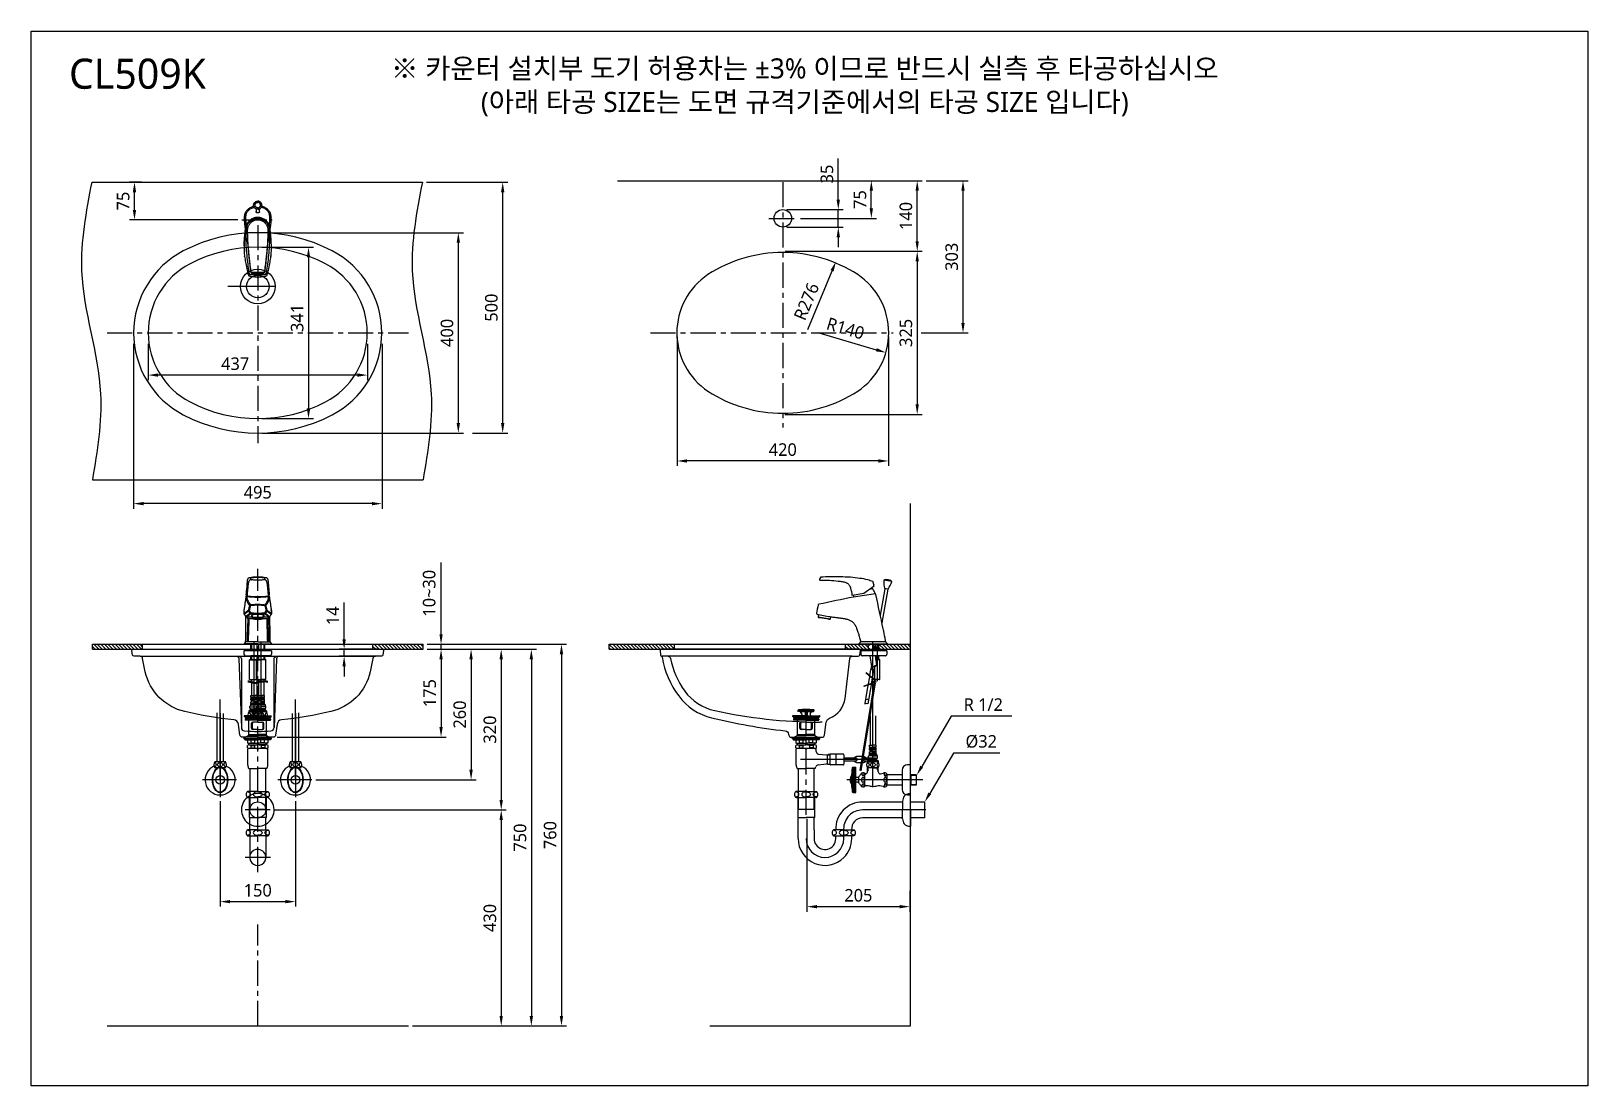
# Model space of a CAD drawing. Extents: x 0 to 3100, y 0 to 2100.
import ezdxf

# ---------------------------------------------------------------- set-up
doc = ezdxf.new("R2010")
doc.units = 0
doc.header["$LTSCALE"] = 20
doc.header["$MEASUREMENT"] = 0
doc.linetypes.add('CENTER', pattern=[2, 1.25, -0.25, 0.25, -0.25])
doc.layers.get('0').update_dxf_attribs({"linetype": 'CONTINUOUS'})
doc.layers.get('DEFPOINTS').update_dxf_attribs({"linetype": 'CONTINUOUS'})
for name, color, linetype in [('1', 1, 'CONTINUOUS'), ('3', 3, 'CONTINUOUS'), ('4', 4, 'CONTINUOUS'), ('5', 5, 'CONTINUOUS'), ('6', 6, 'CONTINUOUS'), ('7', 7, 'CONTINUOUS'), ('CENTER', 2, 'CENTER')]:
    doc.layers.add(name, color=color, linetype=linetype)
doc.styles.add('GHS', font='romans', dxfattribs={"bigfont": 'ghs'})
doc.styles.get("Standard").update_dxf_attribs({"font": 'NanumGothic.ttf'})
doc.dimstyles.get("Standard").update_dxf_attribs({"dimtxt": 2.7, "dimasz": 2, "dimexe": 2, "dimexo": 1, "dimgap": 2, "dimtad": 1, "dimdec": 0, "dimlfac": 10, "dimrnd": 1, "dimzin": 0, "dimdsep": 46, "dimtxsty": 'Standard', "dimcen": 0, "dimclrd": 7, "dimclrt": 2, "dimadec": 0, "dimazin": 0, "dimtfac": 1, "dimtdec": 0, "dimtofl": 0, "dimtmove": 0, "dimatfit": 3, "dimfxl": 1, "dimtolj": 1, "dimtzin": 0, "dimarcsym": 0})
pattern_1 = [(315, (-52309.144, -8325.423), (3.5355339, 3.5355339), [])]
pattern_2 = [(315, (-52209.144, -8325.423), (3.5355339, 3.5355339), [])]

msp = doc.modelspace()

# ---------------------------------------------------------------- texts
at = {"insert": (75.39195, 2045.27793), "char_height": 60, "width": 460, "attachment_point": 1, "style": 'GHS'}
msp.add_mtext('{\\fNanumGothic|b0|i0|c0|p50;CL509K}', dxfattribs=at)
at = {"layer": '1', "color": 2, "attachment_point": 5}
for s, insert, char_height in [('\\A1;\\pi-120,l160,t160;※ 카운터 설치부 도기 허용차는 ±3% 이므로 반드시 실측 후 타공하십시오\\P(아래 타공 SIZE는 도면 규격기준에서의 타공 SIZE 입니다)', (1520.69152, 1988.00053), 40), ('R 1/2', (1896.09702, 759.12239), 25), ('%%C32', (1892.03181, 685.44959), 25)]:
    msp.add_mtext(s, dxfattribs=dict(at, insert=insert, char_height=char_height))

# ---------------------------------------------------------------- blocks, each defined once
blk = doc.blocks.new('*D4')
at = {"color": 3, "lineweight": -2, "transparency": 16777216}
for p, q in [((844.3, 869.3), (886.1, 869.3)), ((876.1, 849.3), (876.1, 629.3)), ((566.9, 609.3), (886.1, 609.3))]:
    blk.add_line(p, q, dxfattribs=at)
at = {"color": 3, "transparency": 16777216}
for points in [[(872.7, 849.3), (879.4, 849.3), (876.1, 869.3)], [(872.7, 629.3), (879.4, 629.3), (876.1, 609.3)]]:
    blk.add_solid(points, dxfattribs=at)
at = {"layer": 'DEFPOINTS', "color": 0, "transparency": 16777216}
for p in [(836.3, 869.3), (558.9, 609.3), (876.1, 609.3)]:
    blk.add_point(p, dxfattribs=at)
at = {"color": 2, "transparency": 16777216, "insert": (853.6, 739.3), "char_height": 25, "attachment_point": 5, "rotation": 90}
blk.add_mtext('\\A1;260', dxfattribs=at)
blk = doc.blocks.new('*D5')
at = {"color": 3, "lineweight": -2, "transparency": 16777216}
for p, q in [((904.1, 869.3), (946.1, 869.3)), ((936.1, 849.3), (936.1, 569.3)), ((484.1, 549.3), (946.1, 549.3))]:
    blk.add_line(p, q, dxfattribs=at)
at = {"color": 3, "transparency": 16777216}
for points in [[(932.7, 849.3), (939.4, 849.3), (936.1, 869.3)], [(932.7, 569.3), (939.4, 569.3), (936.1, 549.3)]]:
    blk.add_solid(points, dxfattribs=at)
at = {"layer": 'DEFPOINTS', "color": 0, "transparency": 16777216}
for p in [(896.1, 869.3), (476.1, 549.3), (936.1, 549.3)]:
    blk.add_point(p, dxfattribs=at)
at = {"color": 2, "transparency": 16777216, "insert": (913.6, 709.3), "char_height": 25, "attachment_point": 5, "rotation": 90}
blk.add_mtext('\\A1;320', dxfattribs=at)
blk = doc.blocks.new('*D1')
at = {"color": 3, "lineweight": -2, "transparency": 16777216}
for p, q in [((796.5, 869.3), (1006.1, 869.3)), ((996.1, 849.3), (996.1, 139.3)), ((964.1, 119.3), (1006.1, 119.3))]:
    blk.add_line(p, q, dxfattribs=at)
at = {"color": 3, "transparency": 16777216}
for points in [[(992.7, 849.3), (999.4, 849.3), (996.1, 869.3)], [(992.7, 139.3), (999.4, 139.3), (996.1, 119.3)]]:
    blk.add_solid(points, dxfattribs=at)
at = {"layer": 'DEFPOINTS', "color": 0, "transparency": 16777216}
for p in [(788.5, 869.3), (956.1, 119.3), (996.1, 119.3)]:
    blk.add_point(p, dxfattribs=at)
at = {"color": 2, "transparency": 16777216, "insert": (973.6, 494.3), "char_height": 25, "attachment_point": 5, "rotation": 90}
blk.add_mtext('\\A1;750', dxfattribs=at)
blk = doc.blocks.new('*D2')
at = {"color": 3, "lineweight": -2, "transparency": 16777216}
for p, q in [((484.1, 549.3), (946.1, 549.3)), ((936.1, 529.3), (936.1, 139.3)), ((759.3, 119.3), (946.1, 119.3))]:
    blk.add_line(p, q, dxfattribs=at)
at = {"color": 3, "transparency": 16777216}
for points in [[(932.7, 529.3), (939.4, 529.3), (936.1, 549.3)], [(932.7, 139.3), (939.4, 139.3), (936.1, 119.3)]]:
    blk.add_solid(points, dxfattribs=at)
at = {"layer": 'DEFPOINTS', "color": 0, "transparency": 16777216}
for p in [(476.1, 549.3), (751.3, 119.3), (936.1, 119.3)]:
    blk.add_point(p, dxfattribs=at)
at = {"color": 2, "transparency": 16777216, "insert": (913.6, 334.3), "char_height": 25, "attachment_point": 5, "rotation": 90}
blk.add_mtext('\\A1;430', dxfattribs=at)
blk = doc.blocks.new('*D3')
at = {"color": 3, "lineweight": -2, "transparency": 16777216}
for p, q in [((788.5, 869.3), (826.3, 869.3)), ((816.3, 849.3), (816.3, 714.3)), ((489.9, 694.3), (826.3, 694.3))]:
    blk.add_line(p, q, dxfattribs=at)
at = {"color": 3, "transparency": 16777216}
for points in [[(813, 849.3), (819.6, 849.3), (816.3, 869.3)], [(813, 714.3), (819.6, 714.3), (816.3, 694.3)]]:
    blk.add_solid(points, dxfattribs=at)
at = {"layer": 'DEFPOINTS', "color": 0, "transparency": 16777216}
for p in [(780.5, 869.3), (481.9, 694.3), (816.3, 694.3)]:
    blk.add_point(p, dxfattribs=at)
at = {"color": 2, "transparency": 16777216, "insert": (793.8, 781.8), "char_height": 25, "attachment_point": 5, "rotation": 90}
blk.add_mtext('\\A1;175', dxfattribs=at)
blk = doc.blocks.new('*D6')
at = {"color": 3, "lineweight": -2, "transparency": 16777216}
for p, q in [((816.3, 899.3), (816.3, 1042.3)), ((788.5, 879.3), (826.3, 879.3)), ((816.3, 869.3), (816.3, 879.3)), ((824.3, 869.3), (826.3, 869.3)), ((816.3, 849.3), (816.3, 829.3))]:
    blk.add_line(p, q, dxfattribs=at)
at = {"color": 3, "transparency": 16777216}
for points in [[(813, 899.3), (819.6, 899.3), (816.3, 879.3)], [(813, 849.3), (819.6, 849.3), (816.3, 869.3)]]:
    blk.add_solid(points, dxfattribs=at)
at = {"layer": 'DEFPOINTS', "color": 0, "transparency": 16777216}
for p in [(780.5, 879.3), (816.3, 879.3), (816.3, 869.3)]:
    blk.add_point(p, dxfattribs=at)
at = {"color": 2, "transparency": 16777216, "insert": (792.7, 980.8), "char_height": 25, "attachment_point": 5, "rotation": 90}
blk.add_mtext('\\A1;10~30', dxfattribs=at)
blk = doc.blocks.new('*D7')
at = {"color": 3, "lineweight": -2, "transparency": 16777216}
for p, q in [((376.3, 566.6), (376.3, 356.8)), ((526.3, 566.6), (526.3, 356.8)), ((396.3, 366.8), (506.3, 366.8))]:
    blk.add_line(p, q, dxfattribs=at)
at = {"color": 3, "transparency": 16777216}
for points in [[(396.3, 370.1), (396.3, 363.5), (376.3, 366.8)], [(506.3, 370.1), (506.3, 363.5), (526.3, 366.8)]]:
    blk.add_solid(points, dxfattribs=at)
at = {"layer": 'DEFPOINTS', "color": 0, "transparency": 16777216}
for p in [(376.3, 574.6), (526.3, 574.6), (526.3, 366.8)]:
    blk.add_point(p, dxfattribs=at)
at = {"color": 2, "transparency": 16777216, "insert": (451.3, 389.3), "char_height": 25, "attachment_point": 5}
blk.add_mtext('\\A1;150', dxfattribs=at)
blk = doc.blocks.new('*D8')
at = {"layer": '3', "color": 3, "lineweight": -2, "transparency": 16777216}
for p, q in [((1544.8, 531.7), (1544.8, 346.8)), ((1749.8, 388.4), (1749.8, 346.8)), ((1564.8, 356.8), (1729.8, 356.8))]:
    blk.add_line(p, q, dxfattribs=at)
at = {"layer": '3', "color": 3, "transparency": 16777216}
for points in [[(1564.8, 360.1), (1564.8, 353.5), (1544.8, 356.8)], [(1729.8, 360.1), (1729.8, 353.5), (1749.8, 356.8)]]:
    blk.add_solid(points, dxfattribs=at)
at = {"layer": 'DEFPOINTS', "color": 0, "transparency": 16777216}
for p in [(1544.8, 539.7), (1749.8, 396.4), (1749.8, 356.8)]:
    blk.add_point(p, dxfattribs=at)
at = {"layer": '3', "color": 2, "transparency": 16777216, "insert": (1647.3, 379.3), "char_height": 25, "attachment_point": 5}
blk.add_mtext('\\A1;205', dxfattribs=at)
blk = doc.blocks.new('*D9')
at = {"color": 3, "lineweight": -2, "transparency": 16777216}
for p, q in [((815.4, 879.3), (1066.1, 879.3)), ((1056.1, 859.3), (1056.1, 139.3)), ((860.7, 119.3), (1066.1, 119.3))]:
    blk.add_line(p, q, dxfattribs=at)
at = {"color": 3, "transparency": 16777216}
for points in [[(1052.7, 859.3), (1059.4, 859.3), (1056.1, 879.3)], [(1052.7, 139.3), (1059.4, 139.3), (1056.1, 119.3)]]:
    blk.add_solid(points, dxfattribs=at)
at = {"layer": 'DEFPOINTS', "color": 0, "transparency": 16777216}
for p in [(807.4, 879.3), (852.7, 119.3), (1056.1, 119.3)]:
    blk.add_point(p, dxfattribs=at)
at = {"color": 2, "transparency": 16777216, "insert": (1033.6, 499.3), "char_height": 25, "attachment_point": 5, "rotation": 90}
blk.add_mtext('\\A1;760', dxfattribs=at)
blk = doc.blocks.new('*D10')
at = {"color": 3, "lineweight": -2, "transparency": 16777216}
for p, q in [((459.3, 1669.7), (562.3, 1669.7)), ((552.3, 1649.7), (552.3, 1348.7)), ((459.3, 1328.7), (562.3, 1328.7))]:
    blk.add_line(p, q, dxfattribs=at)
at = {"color": 3, "transparency": 16777216}
for points in [[(549, 1649.7), (555.7, 1649.7), (552.3, 1669.7)], [(549, 1348.7), (555.7, 1348.7), (552.3, 1328.7)]]:
    blk.add_solid(points, dxfattribs=at)
at = {"layer": 'DEFPOINTS', "color": 0, "transparency": 16777216}
for p in [(451.3, 1669.7), (451.3, 1328.7), (552.3, 1328.7)]:
    blk.add_point(p, dxfattribs=at)
at = {"color": 2, "transparency": 16777216, "insert": (529.8, 1528.9), "char_height": 25, "attachment_point": 5, "rotation": 90}
blk.add_mtext('\\A1;341', dxfattribs=at)
blk = doc.blocks.new('*D11')
at = {"color": 3, "lineweight": -2, "transparency": 16777216}
for p, q in [((477.8, 1698.7), (860.7, 1698.7)), ((850.7, 1678.7), (850.7, 1319.7)), ((459.3, 1299.7), (860.7, 1299.7))]:
    blk.add_line(p, q, dxfattribs=at)
at = {"color": 3, "transparency": 16777216}
for points in [[(847.3, 1678.7), (854, 1678.7), (850.7, 1698.7)], [(847.3, 1319.7), (854, 1319.7), (850.7, 1299.7)]]:
    blk.add_solid(points, dxfattribs=at)
at = {"layer": 'DEFPOINTS', "color": 0, "transparency": 16777216}
for p in [(469.8, 1698.7), (451.3, 1299.7), (850.7, 1299.7)]:
    blk.add_point(p, dxfattribs=at)
at = {"color": 2, "transparency": 16777216, "insert": (828.2, 1499.2), "char_height": 25, "attachment_point": 5, "rotation": 90}
blk.add_mtext('\\A1;400', dxfattribs=at)
blk = doc.blocks.new('*D12')
at = {"layer": '1', "color": 3, "lineweight": -2, "transparency": 16777216}
blk.add_line((1546.4, 1505.7), (1594.9, 1622.7), dxfattribs=at)
at = {"layer": '1', "color": 3, "transparency": 16777216}
blk.add_solid([(1591.8, 1624), (1598, 1621.4), (1602.6, 1641.1)], dxfattribs=at)
at = {"layer": 'DEFPOINTS', "color": 0, "transparency": 16777216}
for p in [(1602.6, 1641.1), (1496.8, 1386.2)]:
    blk.add_point(p, dxfattribs=at)
at = {"layer": '1', "color": 2, "transparency": 16777216, "insert": (1544, 1561.7), "char_height": 25, "attachment_point": 5, "rotation": 67.4779}
blk.add_mtext('\\A1;R276', dxfattribs=at)
blk = doc.blocks.new('*D13')
at = {"layer": '1', "color": 3, "lineweight": -2, "transparency": 16777216}
blk.add_line((1566.3, 1499.7), (1683, 1465.6), dxfattribs=at)
at = {"layer": '1', "color": 3, "transparency": 16777216}
blk.add_solid([(1684, 1468.8), (1682.1, 1462.4), (1702.2, 1460)], dxfattribs=at)
at = {"layer": 'DEFPOINTS', "color": 0, "transparency": 16777216}
for p in [(1567.8, 1499.2), (1702.2, 1460)]:
    blk.add_point(p, dxfattribs=at)
at = {"layer": '1', "color": 2, "transparency": 16777216, "insert": (1621.6, 1508), "char_height": 25, "attachment_point": 5, "rotation": 343.7519}
blk.add_mtext('\\A1;R140', dxfattribs=at)
blk = doc.blocks.new('*D15')
at = {"layer": '1', "color": 3, "lineweight": -2, "transparency": 16777216}
for p, q in [((232.8, 1477.7), (232.8, 1405.2)), ((669.8, 1477.7), (669.8, 1405.2)), ((649.8, 1415.2), (252.8, 1415.2))]:
    blk.add_line(p, q, dxfattribs=at)
at = {"layer": '1', "color": 3, "transparency": 16777216}
for points in [[(252.8, 1418.5), (252.8, 1411.9), (232.8, 1415.2)], [(649.8, 1418.5), (649.8, 1411.9), (669.8, 1415.2)]]:
    blk.add_solid(points, dxfattribs=at)
at = {"layer": 'DEFPOINTS', "color": 0, "transparency": 16777216}
for p in [(232.8, 1485.7), (669.8, 1485.7), (232.8, 1415.2)]:
    blk.add_point(p, dxfattribs=at)
at = {"layer": '1', "color": 2, "transparency": 16777216, "insert": (406.3, 1437.7), "char_height": 25, "attachment_point": 5}
blk.add_mtext('\\A1;437', dxfattribs=at)
blk = doc.blocks.new('*D16')
at = {"layer": '1', "color": 3, "lineweight": -2, "transparency": 16777216}
for p, q in [((203.8, 1477.2), (203.8, 1149.2)), ((698.8, 1477.2), (698.8, 1149.2)), ((678.8, 1159.2), (223.8, 1159.2))]:
    blk.add_line(p, q, dxfattribs=at)
at = {"layer": '1', "color": 3, "transparency": 16777216}
for points in [[(223.8, 1162.5), (223.8, 1155.9), (203.8, 1159.2)], [(678.8, 1162.5), (678.8, 1155.9), (698.8, 1159.2)]]:
    blk.add_solid(points, dxfattribs=at)
at = {"layer": 'DEFPOINTS', "color": 0, "transparency": 16777216}
for p in [(203.8, 1485.2), (698.8, 1485.2), (203.8, 1159.2)]:
    blk.add_point(p, dxfattribs=at)
at = {"layer": '1', "color": 2, "transparency": 16777216, "insert": (451.3, 1181.7), "char_height": 25, "attachment_point": 5}
blk.add_mtext('\\A1;495', dxfattribs=at)
blk = doc.blocks.new('*D17')
at = {"layer": '1', "color": 3, "lineweight": -2, "transparency": 16777216}
for p, q in [((1501.5, 1661.7), (1774.5, 1661.7)), ((1764.5, 1641.7), (1764.5, 1356.7)), ((1500.6, 1336.7), (1774.5, 1336.7))]:
    blk.add_line(p, q, dxfattribs=at)
at = {"layer": '1', "color": 3, "transparency": 16777216}
for points in [[(1761.2, 1641.7), (1767.8, 1641.7), (1764.5, 1661.7)], [(1761.2, 1356.7), (1767.8, 1356.7), (1764.5, 1336.7)]]:
    blk.add_solid(points, dxfattribs=at)
at = {"layer": 'DEFPOINTS', "color": 0, "transparency": 16777216}
for p in [(1493.5, 1661.7), (1492.6, 1336.7), (1764.5, 1336.7)]:
    blk.add_point(p, dxfattribs=at)
at = {"layer": '1', "color": 2, "transparency": 16777216, "insert": (1742, 1499.2), "char_height": 25, "attachment_point": 5, "rotation": 90}
blk.add_mtext('\\A1;325', dxfattribs=at)
blk = doc.blocks.new('*D18')
at = {"layer": '1', "color": 3, "lineweight": -2, "transparency": 16777216}
for p, q in [((1286.3, 1491.2), (1286.3, 1234.2)), ((1707.3, 1491.2), (1707.3, 1234.2)), ((1687.3, 1244.2), (1306.3, 1244.2))]:
    blk.add_line(p, q, dxfattribs=at)
at = {"layer": '1', "color": 3, "transparency": 16777216}
for points in [[(1306.3, 1247.5), (1306.3, 1240.9), (1286.3, 1244.2)], [(1687.3, 1247.5), (1687.3, 1240.9), (1707.3, 1244.2)]]:
    blk.add_solid(points, dxfattribs=at)
at = {"layer": 'DEFPOINTS', "color": 0, "transparency": 16777216}
for p in [(1286.3, 1499.2), (1707.3, 1499.2), (1286.3, 1244.2)]:
    blk.add_point(p, dxfattribs=at)
at = {"layer": '1', "color": 2, "transparency": 16777216, "insert": (1496.8, 1266.7), "char_height": 25, "attachment_point": 5}
blk.add_mtext('\\A1;420', dxfattribs=at)
blk = doc.blocks.new('*D19')
at = {"layer": '1', "color": 3, "lineweight": -2, "transparency": 16777216}
for p, q in [((1532.3, 1802.2), (1683.1, 1802.2)), ((1673.1, 1747.2), (1673.1, 1782.2)), ((1532.3, 1727.2), (1683.1, 1727.2))]:
    blk.add_line(p, q, dxfattribs=at)
at = {"layer": '1', "color": 3, "transparency": 16777216}
for points in [[(1669.8, 1782.2), (1676.5, 1782.2), (1673.1, 1802.2)], [(1669.8, 1747.2), (1676.5, 1747.2), (1673.1, 1727.2)]]:
    blk.add_solid(points, dxfattribs=at)
at = {"layer": 'DEFPOINTS', "color": 0, "transparency": 16777216}
for p in [(1524.3, 1802.2), (1673.1, 1802.2), (1524.3, 1727.2)]:
    blk.add_point(p, dxfattribs=at)
at = {"layer": '1', "color": 2, "transparency": 16777216, "insert": (1650.6, 1764.7), "char_height": 25, "attachment_point": 5, "rotation": 90}
blk.add_mtext('\\A1;75', dxfattribs=at)
blk = doc.blocks.new('*D20')
at = {"layer": '1', "color": 3, "lineweight": -2, "transparency": 16777216}
for p, q in [((1607.3, 1764.7), (1607.3, 1846.4)), ((1504.8, 1744.7), (1617.3, 1744.7)), ((1607.3, 1709.7), (1607.3, 1744.7)), ((1504.8, 1709.7), (1617.3, 1709.7)), ((1607.3, 1689.7), (1607.3, 1669.7))]:
    blk.add_line(p, q, dxfattribs=at)
at = {"layer": '1', "color": 3, "transparency": 16777216}
for points in [[(1604, 1764.7), (1610.7, 1764.7), (1607.3, 1744.7)], [(1604, 1689.7), (1610.7, 1689.7), (1607.3, 1709.7)]]:
    blk.add_solid(points, dxfattribs=at)
at = {"layer": 'DEFPOINTS', "color": 0, "transparency": 16777216}
for p in [(1496.8, 1744.7), (1607.3, 1744.7), (1496.8, 1709.7)]:
    blk.add_point(p, dxfattribs=at)
at = {"layer": '1', "color": 2, "transparency": 16777216, "insert": (1584.8, 1815.5), "char_height": 25, "attachment_point": 5, "rotation": 90}
blk.add_mtext('\\A1;35', dxfattribs=at)
blk = doc.blocks.new('*D21')
at = {"layer": '1', "color": 3, "lineweight": -2, "transparency": 16777216}
for p, q in [((1782.5, 1802.2), (1865.7, 1802.2)), ((1855.7, 1519.2), (1855.7, 1782.2)), ((1772.5, 1499.2), (1865.7, 1499.2))]:
    blk.add_line(p, q, dxfattribs=at)
at = {"layer": '1', "color": 3, "transparency": 16777216}
for points in [[(1852.3, 1782.2), (1859, 1782.2), (1855.7, 1802.2)], [(1852.3, 1519.2), (1859, 1519.2), (1855.7, 1499.2)]]:
    blk.add_solid(points, dxfattribs=at)
at = {"layer": 'DEFPOINTS', "color": 0, "transparency": 16777216}
for p in [(1774.5, 1802.2), (1855.7, 1802.2), (1764.5, 1499.2)]:
    blk.add_point(p, dxfattribs=at)
at = {"layer": '1', "color": 2, "transparency": 16777216, "insert": (1833.2, 1650.7), "char_height": 25, "attachment_point": 5, "rotation": 90}
blk.add_mtext('\\A1;303', dxfattribs=at)
blk = doc.blocks.new('*D22')
at = {"layer": '1', "color": 3, "lineweight": -2, "transparency": 16777216}
for p, q in [((220.1, 1799.2), (195.8, 1799.2)), ((205.8, 1744.2), (205.8, 1779.2)), ((411.3, 1724.2), (195.8, 1724.2))]:
    blk.add_line(p, q, dxfattribs=at)
at = {"layer": '1', "color": 3, "transparency": 16777216}
for points in [[(202.4, 1779.2), (209.1, 1779.2), (205.8, 1799.2)], [(202.4, 1744.2), (209.1, 1744.2), (205.8, 1724.2)]]:
    blk.add_solid(points, dxfattribs=at)
at = {"layer": 'DEFPOINTS', "color": 0, "transparency": 16777216}
for p in [(205.8, 1799.2), (228.1, 1799.2), (419.3, 1724.2)]:
    blk.add_point(p, dxfattribs=at)
at = {"layer": '1', "color": 2, "transparency": 16777216, "insert": (183.3, 1761.7), "char_height": 25, "attachment_point": 5, "rotation": 90}
blk.add_mtext('\\A1;75', dxfattribs=at)
blk = doc.blocks.new('*D23')
at = {"layer": '1', "color": 3, "lineweight": -2, "transparency": 16777216}
for p, q in [((1532.3, 1802.2), (1774.5, 1802.2)), ((1764.5, 1681.7), (1764.5, 1782.2)), ((1504.8, 1661.7), (1774.5, 1661.7))]:
    blk.add_line(p, q, dxfattribs=at)
at = {"layer": '1', "color": 3, "transparency": 16777216}
for points in [[(1761.2, 1782.2), (1767.8, 1782.2), (1764.5, 1802.2)], [(1761.2, 1681.7), (1767.8, 1681.7), (1764.5, 1661.7)]]:
    blk.add_solid(points, dxfattribs=at)
at = {"layer": 'DEFPOINTS', "color": 0, "transparency": 16777216}
for p in [(1524.3, 1802.2), (1764.5, 1802.2), (1496.8, 1661.7)]:
    blk.add_point(p, dxfattribs=at)
at = {"layer": '1', "color": 2, "transparency": 16777216, "insert": (1742, 1732), "char_height": 25, "attachment_point": 5, "rotation": 90}
blk.add_mtext('\\A1;140', dxfattribs=at)
blk = doc.blocks.new('*D24')
at = {"layer": '1', "color": 3, "lineweight": -2, "transparency": 16777216}
for p, q in [((623.3, 889.3), (623.3, 962.6)), ((689.7, 869.3), (613.3, 869.3)), ((623.3, 855.3), (623.3, 869.3)), ((689.7, 855.3), (613.3, 855.3)), ((623.3, 835.3), (623.3, 815.3))]:
    blk.add_line(p, q, dxfattribs=at)
at = {"layer": '1', "color": 3, "transparency": 16777216}
for points in [[(619.9, 889.3), (626.6, 889.3), (623.3, 869.3)], [(619.9, 835.3), (626.6, 835.3), (623.3, 855.3)]]:
    blk.add_solid(points, dxfattribs=at)
at = {"layer": 'DEFPOINTS', "color": 0, "transparency": 16777216}
for p in [(623.3, 869.3), (697.7, 869.3), (697.7, 855.3)]:
    blk.add_point(p, dxfattribs=at)
at = {"layer": '1', "color": 2, "transparency": 16777216, "insert": (600.8, 935.9), "char_height": 25, "attachment_point": 5, "rotation": 90}
blk.add_mtext('\\A1;14', dxfattribs=at)
blk = doc.blocks.new('*D25')
at = {"layer": '1', "color": 3, "lineweight": -2, "transparency": 16777216}
for p, q in [((787, 1799.2), (949, 1799.2)), ((939, 1319.7), (939, 1779.2)), ((878.7, 1299.7), (949, 1299.7))]:
    blk.add_line(p, q, dxfattribs=at)
at = {"layer": '1', "color": 3, "transparency": 16777216}
for points in [[(935.7, 1779.2), (942.4, 1779.2), (939, 1799.2)], [(935.7, 1319.7), (942.4, 1319.7), (939, 1299.7)]]:
    blk.add_solid(points, dxfattribs=at)
at = {"layer": 'DEFPOINTS', "color": 0, "transparency": 16777216}
for p in [(779, 1799.2), (939, 1799.2), (870.7, 1299.7)]:
    blk.add_point(p, dxfattribs=at)
at = {"layer": '1', "color": 2, "transparency": 16777216, "insert": (916.5, 1549.4), "char_height": 25, "attachment_point": 5, "rotation": 90}
blk.add_mtext('\\A1;500', dxfattribs=at)

# ---------------------------------------------------------------- dimensions: what is measured, and where the dimension line sits
for base, p1, p2, text, picture, middle in [((850.65113, 1299.69906), (469.82073, 1698.69906), (451.2851, 1299.69906), '400', '*D11', (828.15113, 1499.19906)), ((816.2851, 879.26864), (816.2851, 869.26864), (780.4979, 879.26864), '<>~30', '*D6', (792.65849, 980.78867))]:
    dim = msp.add_linear_dim(base=base, p1=p1, p2=p2, angle=90, text=text, dimstyle='Standard', override={"dimtxt": 25, "dimasz": 20, "dimexe": 10, "dimexo": 8, "dimgap": 10, "dimdec": 4, "dimlfac": 1, "dimzin": 8, "dimclrd": 3, "dimclre": 3, "dimtdec": 4, "dimtofl": 1, "dimarcsym": 1})
    dim.commit()
    dim.dimension.update_dxf_attribs({"geometry": picture, "text_midpoint": middle})
dim = msp.add_linear_dim(base=(552.33115, 1328.69906), p1=(451.2851, 1669.69906), p2=(451.2851, 1328.69906), angle=90, dimstyle='Standard', override={"dimtxt": 25, "dimasz": 20, "dimexe": 10, "dimexo": 8, "dimgap": 10, "dimdec": 4, "dimlfac": 1, "dimzin": 8, "dimclrd": 3, "dimclre": 3, "dimtdec": 4, "dimtofl": 1, "dimarcsym": 1})
dim.commit()
dim.dimension.update_dxf_attribs({"geometry": '*D10', "text_midpoint": (552.33115, 1528.87357), "dimtype": 160})
for base, p1, p2, picture, middle in [((936.05133, 549.26864), (896.05133, 869.26864), (476.06014, 549.26864), '*D5', (913.55133, 709.26864)), ((816.2851, 694.26864), (780.4979, 869.26864), (481.93964, 694.26864), '*D3', (793.7851, 781.76864)), ((876.05133, 609.26864), (836.2851, 869.26864), (558.91167, 609.26864), '*D4', (853.55133, 739.26864)), ((996.05133, 119.26864), (788.4979, 869.26864), (956.05133, 119.26864), '*D1', (973.55133, 494.26864)), ((1056.05133, 119.26864), (807.3915, 879.26864), (852.66821, 119.26864), '*D9', (1033.55133, 499.26864)), ((936.05133, 119.26864), (476.06014, 549.26864), (751.2851, 119.26864), '*D2', (913.55133, 334.26864))]:
    dim = msp.add_linear_dim(base=base, p1=p1, p2=p2, angle=90, dimstyle='Standard', override={"dimtxt": 25, "dimasz": 20, "dimexe": 10, "dimexo": 8, "dimgap": 10, "dimdec": 4, "dimlfac": 1, "dimzin": 8, "dimclrd": 3, "dimclre": 3, "dimtdec": 4, "dimtofl": 1, "dimarcsym": 1})
    dim.commit()
    dim.dimension.update_dxf_attribs({"geometry": picture, "text_midpoint": middle})
dim = msp.add_linear_dim(base=(526.2851, 366.78772), p1=(376.2851, 574.61011), p2=(526.2851, 574.61011), dimstyle='Standard', override={"dimtxt": 25, "dimasz": 20, "dimexe": 10, "dimexo": 8, "dimgap": 10, "dimdec": 4, "dimlfac": 1, "dimzin": 8, "dimclrd": 3, "dimclre": 3, "dimtdec": 4, "dimtofl": 1, "dimarcsym": 1})
dim.commit()
dim.dimension.update_dxf_attribs({"geometry": '*D7', "text_midpoint": (451.2851, 389.28772)})
at = {"layer": '1'}
for base, p1, p2, picture, middle in [((1607.31842, 1744.69906), (1496.8325, 1709.69906), (1496.8325, 1744.69906), '*D20', (1584.81842, 1815.53239)), ((205.77073, 1799.19906), (419.33686, 1724.19906), (228.07537, 1799.19906), '*D22', (183.27073, 1761.69906)), ((939.02725, 1799.19906), (870.65113, 1299.69906), (779.01755, 1799.19906), '*D25', (916.52725, 1549.44906)), ((1764.49917, 1802.19906), (1496.8325, 1661.70726), (1524.3325, 1802.19906), '*D23', (1741.99917, 1731.95316)), ((1673.13624, 1802.19906), (1524.3325, 1727.19906), (1524.3325, 1802.19906), '*D19', (1650.63624, 1764.69906)), ((1855.66169, 1802.19906), (1764.49917, 1499.19906), (1774.49917, 1802.19906), '*D21', (1833.16169, 1650.69906)), ((1764.49917, 1336.69189), (1493.49917, 1661.70726), (1492.60872, 1336.69189), '*D17', (1741.99917, 1499.19958)), ((623.27293, 869.26864), (697.6709, 855.26864), (697.6709, 869.26864), '*D24', (600.77293, 935.93531))]:
    dim = msp.add_linear_dim(base=base, p1=p1, p2=p2, angle=90, dimstyle='Standard', override={"dimtxt": 25, "dimasz": 20, "dimexe": 10, "dimexo": 8, "dimgap": 10, "dimdec": 4, "dimlfac": 1, "dimzin": 8, "dimclrd": 3, "dimclre": 3, "dimtdec": 4, "dimtofl": 1, "dimarcsym": 1}, dxfattribs=at)
    dim.commit()
    dim.dimension.update_dxf_attribs({"geometry": picture, "text_midpoint": middle})
for center, mpoint, picture, middle in [((1496.8325, 1386.19906), (1602.55168, 1641.14897), '*D12', (1565.84363, 1552.62469)), ((1567.8325, 1499.19906), (1702.24077, 1460.02742), '*D13', (1615.05944, 1485.43535))]:
    dim = msp.add_radius_dim(center=center, mpoint=mpoint, dimstyle='Standard', override={"dimtxt": 25, "dimasz": 20, "dimexe": 10, "dimexo": 8, "dimgap": 10, "dimdec": 4, "dimlfac": 1, "dimzin": 8, "dimclrd": 3, "dimclre": 3, "dimtdec": 4, "dimtofl": 1, "dimarcsym": 1}, dxfattribs=at)
    dim.commit()
    dim.dimension.update_dxf_attribs({"geometry": picture, "text_midpoint": middle, "dimtype": 164})
dim = msp.add_linear_dim(base=(1286.3325, 1244.20395), p1=(1707.3325, 1499.19906), p2=(1286.3325, 1499.19906), text='420', dimstyle='Standard', override={"dimtxt": 25, "dimasz": 20, "dimexe": 10, "dimexo": 8, "dimgap": 10, "dimdec": 4, "dimlfac": 1, "dimzin": 8, "dimclrd": 3, "dimclre": 3, "dimtdec": 4, "dimtofl": 1, "dimarcsym": 1}, dxfattribs=at)
dim.commit()
dim.dimension.update_dxf_attribs({"geometry": '*D18', "text_midpoint": (1496.8325, 1266.70395)})
dim = msp.add_linear_dim(base=(203.7851, 1159.19361), p1=(698.7851, 1485.23056), p2=(203.7851, 1485.23056), dimstyle='Standard', override={"dimtxt": 25, "dimasz": 20, "dimexe": 10, "dimexo": 8, "dimgap": 10, "dimdec": 4, "dimlfac": 1, "dimzin": 8, "dimclrd": 3, "dimclre": 3, "dimtdec": 4, "dimtofl": 1, "dimarcsym": 1}, dxfattribs=at)
dim.commit()
dim.dimension.update_dxf_attribs({"geometry": '*D16', "text_midpoint": (451.2851, 1181.69361)})
dim = msp.add_linear_dim(base=(232.7851, 1415.21301), p1=(669.7851, 1485.66244), p2=(232.7851, 1485.66244), dimstyle='Standard', override={"dimtxt": 25, "dimasz": 20, "dimexe": 10, "dimexo": 8, "dimgap": 10, "dimdec": 4, "dimlfac": 1, "dimzin": 8, "dimclrd": 3, "dimclre": 3, "dimtdec": 4, "dimtofl": 1, "dimarcsym": 1}, dxfattribs=at)
dim.commit()
dim.dimension.update_dxf_attribs({"geometry": '*D15', "text_midpoint": (406.31511, 1415.21301), "dimtype": 160})
at = {"layer": '3'}
dim = msp.add_linear_dim(base=(1749.7851, 356.78772), p1=(1544.7851, 539.66592), p2=(1749.7851, 396.35663), dimstyle='Standard', override={"dimtxt": 25, "dimasz": 20, "dimexe": 10, "dimexo": 8, "dimgap": 10, "dimdec": 4, "dimlfac": 1, "dimzin": 8, "dimclrd": 3, "dimclre": 3, "dimtdec": 4, "dimtofl": 1, "dimarcsym": 1}, dxfattribs=at)
dim.commit()
dim.dimension.update_dxf_attribs({"geometry": '*D8', "text_midpoint": (1647.2851, 379.28772)})

# ---------------------------------------------------------------- hatches: boundary and pattern name
at = {"layer": '3'}
h = msp.add_hatch(dxfattribs=at)
h.set_pattern_fill('_USER', color=256, scale=5, angle=315, style=0, pattern_type=0)
h.set_pattern_definition(pattern_1)
h.paths.add_polyline_path([(122.0723, 879.26864), (122.0723, 869.26864), (222.0723, 869.26864), (222.0723, 879.26864)])
h = msp.add_hatch(dxfattribs=at)
h.set_pattern_fill('_USER', color=256, scale=5, angle=315, style=0, pattern_type=0)
h.set_pattern_definition(pattern_1)
h.paths.add_polyline_path([(780.4979, 869.26864), (780.4979, 879.26864), (680.4979, 879.26864), (680.4979, 869.26864)])
h = msp.add_hatch(dxfattribs=at)
h.set_pattern_fill('_USER', color=256, scale=5, angle=315, style=0, pattern_type=0)
h.set_pattern_definition(pattern_2)
h.paths.add_polyline_path([(1151.2851, 879.26864), (1151.2851, 869.26864), (1280.2851, 869.26864), (1280.2851, 879.26864)])
h = msp.add_hatch(dxfattribs=at)
h.set_pattern_fill('_USER', color=256, scale=5, angle=315, style=0, pattern_type=0)
h.set_pattern_definition(pattern_2)
h.paths.add_polyline_path([(1665.96514, 878.76864), (1652.87384, 878.76864), (1652.87384, 879.26864), (1621.2851, 879.26864), (1621.2851, 869.26864), (1667.64024, 869.26864)])
h.paths.add_polyline_path([(1751.2851, 879.26864), (1700.87384, 879.26864), (1700.87384, 878.76864), (1688.14007, 878.76864), (1688.14007, 869.26864), (1751.2851, 869.26864)])
h.paths.add_polyline_path([(1669.9351, 879.26864), (1652.87384, 879.26864), (1652.87384, 878.76864), (1669.9351, 878.76864)])
h.paths.add_polyline_path([(1669.9351, 878.76864), (1665.96514, 878.76864), (1667.64024, 869.26864), (1669.9351, 869.26864)])
h.paths.add_polyline_path([(1700.87384, 879.26864), (1685.14007, 879.26864), (1685.14007, 878.76864), (1700.87384, 878.76864)])
h.paths.add_polyline_path([(1687.64007, 873.33119), (1685.14007, 873.33119), (1685.14007, 869.26864), (1687.64007, 869.26864)])
h.paths.add_polyline_path([(1688.14007, 873.33119), (1687.64007, 873.33119), (1687.64007, 869.26864), (1688.14007, 869.26864)])

# ---------------------------------------------------------------- linework, layer by layer
at = {"color": 7}
msp.add_line((1635.24363, 855.26864), (1255.6436, 855.26864), dxfattribs=at)
for points in [[(451.2851, 694.26864), (430.7851, 694.26864), (420.63056, 694.26864, -0.3738213099), (415.67937, 698.57167), (412.63446, 720.2024, 0.3442912482), (403.77646, 728.75378, -0.0310227248), (305.97324, 745.20556, -0.2879968225), (227.31761, 824.50846, -0.0167142602), (222.0723, 851.04535, 0.3692337922), (217.13299, 855.26864), (204.8993, 855.26864, -0.3745701882), (201.9275, 857.85827), (200.8039, 866.99506, -0.4550002737), (202.7851, 869.26864), (451.2851, 869.26864), (699.7851, 869.26864, -0.4550002737), (701.7663, 866.99506), (700.6427, 857.85827, -0.3745701882), (697.6709, 855.26864), (685.4372, 855.26864, 0.3692337922), (680.4979, 851.04535, -0.0167142602), (675.25259, 824.50846, -0.2879968225), (596.59695, 745.20556, -0.0310227248), (498.79374, 728.75378, 0.3442912482), (489.93573, 720.2024), (486.89083, 698.57167, -0.3738213099), (481.93964, 694.26864), (471.7851, 694.26864)], [(1508.46304, 700.10848), (1508.67937, 698.57167, 0.3738213099), (1513.63056, 694.26864), (1523.7851, 694.26864), (1564.7851, 694.26864), (1574.93964, 694.26864, 0.3738213099), (1579.89083, 698.57167), (1583.51573, 724.32267, -0.2745532105), (1589.90337, 732.29071, 0.2802297271), (1620.69452, 771.54088), (1630.27885, 850.86107, -0.3798407279), (1635.24363, 855.26864), (1647.1709, 855.26864, 0.3745701882), (1650.1427, 857.85827), (1651.2663, 866.99506, 0.4550002737), (1649.2851, 869.26864), (1629.38724, 869.26864), (1274.09435, 869.26864), (1254.2851, 869.26864, 0.4550002737), (1252.3039, 866.99506), (1253.4275, 857.85827, 0.2590499452), (1255.17694, 855.52896, -0.2540735689), (1256.9182, 853.25508, 0.1219427114), (1289.53486, 776.23314, 0.1761103876), (1354.99424, 732.77149, 0.0314572633), (1501.43276, 706.9435, -0.3423188786)]]:
    msp.add_lwpolyline(points, format="xyb", close=True)
msp.add_lwpolyline([(217.13299, 855.26864), (451.2851, 855.26864), (685.4372, 855.26864)])
for points in [[(408.83738, 855.26864, -0.4039085163), (413.83427, 850.44516), (418.66387, 713.73003)], [(413.66387, 855.26864, -0.4142135624), (418.66387, 850.26864), (418.66387, 713.73003, 0.3904100298), (425.09087, 706.75352, 0.0204900263), (451.2851, 705.67963, 0.0204900263), (477.47932, 706.75352, 0.3904100298), (483.90632, 713.73003), (483.90632, 850.26864, -0.4142135624), (488.90632, 855.26864)], [(493.73281, 855.26864, 0.4039085163), (488.73593, 850.44516), (483.90632, 713.73003)], [(1268.272, 855.26864, -0.3596047421), (1273.18204, 851.21281, 0.110968645), (1301.62004, 785.96241, 0.1831306178), (1361.33691, 747.13505, 0.052225753), (1568.4147, 724.28403, 0.0598237092), (1575.52154, 725.09743)]]:
    msp.add_lwpolyline(points, format="xyb")
at = {"color": 2}
for radius in [34.5, 22.5]:
    msp.add_circle((451.2851, 1591.69906), radius, dxfattribs=at)
at = {"layer": '1'}
for p, q in [((151.2851, 1799.19906), (751.2851, 1799.19906)), ((485.7851, 1591.69906), (391.43385, 1591.69906)), ((1751.2851, 119.26864), (1751.2851, 1159.26864)), ((376.2851, 609.26864), (376.2851, 769.26864)), ((526.2851, 609.26864), (526.2851, 769.26864)), ((151.2851, 119.26864), (751.2851, 119.26864)), ((1351.2851, 119.26864), (1751.2851, 119.26864))]:
    msp.add_line(p, q, dxfattribs=at)
at = {"layer": '1', "color": 3}
for p, q in [((1832.34459, 736.25963), (1773.51446, 635.77806)), ((1953.00113, 736.25963), (1832.34459, 736.25963)), ((1836.42826, 662.58683), (1789.48212, 582.40306)), ((1928.86982, 662.58683), (1836.42826, 662.58683))]:
    msp.add_line(p, q, dxfattribs=at)
for points in [[(1776.39103, 634.09388), (1770.63789, 637.46224), (1763.40938, 618.51864)], [(1792.35869, 580.71888), (1786.60555, 584.08724), (1779.37704, 565.14364)]]:
    msp.add_solid(points, dxfattribs=at)
at = {"layer": '3'}
for p, q in [((436.2851, 745.46305), (435.05378, 747.59576)), ((435.17032, 747.39391), (451.2851, 747.39391)), ((451.2851, 745.46305), (436.2851, 745.46305)), ((438.80037, 745.27876), (449.5351, 744.57739)), ((443.01044, 740.58376), (440.29223, 744.43672)), ((451.2851, 745.46305), (449.5351, 744.57739)), ((449.5351, 744.57739), (449.5351, 736.86305)), ((450.76742, 745.20106), (450.3351, 738.79317)), ((467.39988, 747.39391), (451.2851, 747.39391)), ((451.2851, 745.46305), (466.2851, 745.46305)), ((451.2851, 745.46305), (453.0351, 744.57739)), ((451.80277, 745.20106), (452.2351, 738.79317)), ((463.76982, 745.27876), (453.0351, 744.57739)), ((453.0351, 744.57739), (453.0351, 736.86305)), ((459.55976, 740.58376), (462.27796, 744.43672)), ((466.2851, 745.46305), (467.51642, 747.59576)), ((1528.2851, 745.46305), (1527.05378, 747.59576)), ((1527.17032, 747.39391), (1543.2851, 747.39391)), ((1543.2851, 745.46305), (1528.2851, 745.46305)), ((1530.80037, 745.27876), (1541.5351, 744.57739)), ((1535.01044, 740.58376), (1532.29223, 744.43672)), ((1543.2851, 745.46305), (1541.5351, 744.57739)), ((1541.5351, 744.57739), (1541.5351, 736.86305)), ((1542.76742, 745.20106), (1542.3351, 738.79317)), ((1559.39988, 747.39391), (1543.2851, 747.39391)), ((1543.2851, 745.46305), (1545.0351, 744.57739)), ((1543.2851, 745.46305), (1558.2851, 745.46305)), ((1543.80277, 745.20106), (1544.2351, 738.79317)), ((1555.76982, 745.27876), (1545.0351, 744.57739)), ((1545.0351, 744.57739), (1545.0351, 736.86305)), ((1551.55976, 740.58376), (1554.27796, 744.43672)), ((1558.2851, 745.46305), (1559.51642, 747.59576)), ((424.2851, 736.46305), (424.2851, 735.86305)), ((424.2851, 735.86305), (426.42732, 734.36305)), ((424.2851, 735.86305), (451.2851, 735.86305)), ((433.9851, 736.86305), (424.6851, 736.86305)), ((425.98326, 734.16305), (425.98326, 732.86305)), ((425.98326, 729.86305), (425.98326, 728.56305)), ((432.2851, 734.36305), (426.18326, 734.36305)), ((451.2851, 728.36305), (426.18326, 728.36305)), ((451.2851, 732.36305), (426.48326, 732.36305)), ((451.2851, 730.36305), (426.48326, 730.36305)), ((432.2851, 734.36305), (451.2851, 734.36305)), ((433.7851, 697.76864), (433.7851, 728.36305)), ((451.2851, 736.86305), (433.9851, 736.86305)), ((438.91073, 711.86305), (438.91073, 721.86305)), ((440.6785, 711.86305), (440.6785, 721.86305)), ((440.92867, 736.86305), (442.37619, 737.69877)), ((451.2851, 724.36305), (441.41073, 724.36305)), ((450.5382, 736.86305), (450.3351, 738.81737)), ((450.3351, 738.81737), (451.2851, 738.81737)), ((452.2351, 738.81737), (451.2851, 738.81737)), ((451.2851, 736.86305), (468.5851, 736.86305)), ((478.2851, 735.86305), (451.2851, 735.86305)), ((470.2851, 734.36305), (451.2851, 734.36305)), ((451.2851, 732.36305), (476.08693, 732.36305)), ((451.2851, 730.36305), (476.08693, 730.36305)), ((451.2851, 728.36305), (476.38693, 728.36305)), ((451.2851, 724.36305), (461.15947, 724.36305)), ((452.032, 736.86305), (452.2351, 738.81737)), ((461.64152, 736.86305), (460.194, 737.69877)), ((461.8917, 711.86305), (461.8917, 721.86305)), ((463.65947, 711.86305), (463.65947, 721.86305)), ((468.5851, 736.86305), (477.8851, 736.86305)), ((468.7851, 697.76864), (468.7851, 728.36305)), ((470.2851, 734.36305), (476.38693, 734.36305)), ((478.2851, 735.86305), (476.14288, 734.36305)), ((476.58693, 734.16305), (476.58693, 732.86305)), ((476.58693, 729.86305), (476.58693, 728.56305)), ((478.2851, 736.46305), (478.2851, 735.86305)), ((1516.2851, 736.46305), (1516.2851, 735.86305)), ((1516.2851, 735.86305), (1543.2851, 735.86305)), ((1516.2851, 735.86305), (1518.42732, 734.36305)), ((1525.9851, 736.86305), (1516.6851, 736.86305)), ((1517.98326, 734.16305), (1517.98326, 732.86305)), ((1517.98326, 729.86305), (1517.98326, 728.56305)), ((1524.2851, 734.36305), (1518.18326, 734.36305)), ((1543.2851, 728.36305), (1518.18326, 728.36305)), ((1543.2851, 732.36305), (1518.48326, 732.36305)), ((1543.2851, 730.36305), (1518.48326, 730.36305)), ((1524.2851, 734.36305), (1543.2851, 734.36305)), ((1525.7851, 697.76864), (1525.7851, 728.36305)), ((1543.2851, 736.86305), (1525.9851, 736.86305)), ((1530.91073, 711.86305), (1530.91073, 721.86305)), ((1532.6785, 711.86305), (1532.6785, 721.86305)), ((1532.92867, 736.86305), (1534.37619, 737.69877)), ((1543.2851, 724.36305), (1533.41073, 724.36305)), ((1542.3351, 738.81737), (1543.2851, 738.81737)), ((1542.5382, 736.86305), (1542.3351, 738.81737)), ((1544.2351, 738.81737), (1543.2851, 738.81737)), ((1543.2851, 736.86305), (1560.5851, 736.86305)), ((1570.2851, 735.86305), (1543.2851, 735.86305)), ((1562.2851, 734.36305), (1543.2851, 734.36305)), ((1543.2851, 732.36305), (1568.08693, 732.36305)), ((1543.2851, 730.36305), (1568.08693, 730.36305)), ((1543.2851, 728.36305), (1568.38693, 728.36305)), ((1543.2851, 724.36305), (1553.15947, 724.36305)), ((1544.032, 736.86305), (1544.2351, 738.81737)), ((1553.64152, 736.86305), (1552.194, 737.69877)), ((1553.8917, 711.86305), (1553.8917, 721.86305)), ((1555.65947, 711.86305), (1555.65947, 721.86305)), ((1560.5851, 736.86305), (1569.8851, 736.86305)), ((1560.7851, 697.76864), (1560.7851, 728.36305)), ((1562.2851, 734.36305), (1568.38693, 734.36305)), ((1570.2851, 735.86305), (1568.14288, 734.36305)), ((1568.58693, 734.16305), (1568.58693, 732.86305)), ((1568.58693, 729.86305), (1568.58693, 728.56305)), ((1570.2851, 736.46305), (1570.2851, 735.86305)), ((433.7851, 697.76864), (423.7851, 691.76864)), ((423.7851, 691.76864), (451.2851, 691.76864)), ((423.7851, 690.76864), (423.7851, 691.76864)), ((433.7851, 690.76864), (423.7851, 690.76864)), ((425.59297, 690.76864), (425.59297, 689.46864)), ((426.09297, 688.96864), (431.09297, 688.96864)), ((431.09297, 688.96864), (451.2851, 688.96864)), ((431.09297, 688.96864), (431.09297, 682.84599)), ((432.09297, 682.26864), (431.09297, 682.84599)), ((432.09297, 682.26864), (433.49297, 682.26864)), ((433.49297, 682.26864), (451.2851, 682.26864)), ((434.4851, 699.86305), (433.7851, 701.07548)), ((433.7851, 699.86305), (451.2851, 699.86305)), ((433.7851, 697.76864), (451.2851, 697.76864)), ((468.7851, 690.76864), (433.7851, 690.76864)), ((433.7851, 678.8574), (433.7851, 682.26864)), ((434.4851, 697.76864), (434.4851, 699.86305)), ((437.86775, 682.84599), (437.86775, 688.96864)), ((437.86775, 682.84599), (445.26841, 682.84599)), ((451.2851, 709.36305), (441.41073, 709.36305)), ((445.26841, 682.84599), (445.26841, 688.96864)), ((451.2851, 709.36305), (461.15947, 709.36305)), ((468.7851, 699.86305), (451.2851, 699.86305)), ((468.7851, 697.76864), (451.2851, 697.76864)), ((478.7851, 691.76864), (451.2851, 691.76864)), ((471.47723, 688.96864), (451.2851, 688.96864)), ((469.07723, 682.26864), (451.2851, 682.26864)), ((457.30178, 682.84599), (457.30178, 688.96864)), ((464.70244, 682.84599), (457.30178, 682.84599)), ((464.70244, 682.84599), (464.70244, 688.96864)), ((468.0851, 699.86305), (468.7851, 701.07548)), ((468.0851, 697.76864), (468.0851, 699.86305)), ((468.7851, 697.76864), (478.7851, 691.76864)), ((468.7851, 690.76864), (478.7851, 690.76864)), ((468.7851, 678.8574), (468.7851, 682.26864)), ((470.47723, 682.26864), (469.07723, 682.26864)), ((470.47723, 682.26864), (471.47723, 682.84599)), ((471.47723, 688.96864), (471.47723, 682.84599)), ((476.47723, 688.96864), (471.47723, 688.96864)), ((476.97723, 690.76864), (476.97723, 689.46864)), ((478.7851, 690.76864), (478.7851, 691.76864)), ((1525.7851, 697.76864), (1515.7851, 691.76864)), ((1515.7851, 691.76864), (1543.2851, 691.76864)), ((1515.7851, 690.76864), (1515.7851, 691.76864)), ((1525.7851, 690.76864), (1515.7851, 690.76864)), ((1517.59297, 690.76864), (1517.59297, 689.46864)), ((1518.09297, 688.96864), (1523.09297, 688.96864)), ((1523.09297, 688.96864), (1543.2851, 688.96864)), ((1523.09297, 688.96864), (1523.09297, 682.84599)), ((1524.09297, 682.26864), (1523.09297, 682.84599)), ((1524.09297, 682.26864), (1525.49297, 682.26864)), ((1525.49297, 682.26864), (1543.2851, 682.26864)), ((1526.4851, 699.86305), (1525.7851, 701.07548)), ((1525.7851, 699.86305), (1543.2851, 699.86305)), ((1525.7851, 697.76864), (1543.2851, 697.76864)), ((1560.7851, 690.76864), (1525.7851, 690.76864)), ((1525.7851, 678.8574), (1525.7851, 682.26864)), ((1526.4851, 697.76864), (1526.4851, 699.86305)), ((1529.86775, 682.84599), (1529.86775, 688.96864)), ((1529.86775, 682.84599), (1537.26841, 682.84599)), ((1543.2851, 709.36305), (1533.41073, 709.36305)), ((1537.26841, 682.84599), (1537.26841, 688.96864)), ((1543.2851, 709.36305), (1553.15947, 709.36305)), ((1560.7851, 699.86305), (1543.2851, 699.86305)), ((1560.7851, 697.76864), (1543.2851, 697.76864)), ((1570.7851, 691.76864), (1543.2851, 691.76864)), ((1563.47723, 688.96864), (1543.2851, 688.96864)), ((1561.07723, 682.26864), (1543.2851, 682.26864)), ((1549.30178, 682.84599), (1549.30178, 688.96864)), ((1556.70244, 682.84599), (1549.30178, 682.84599)), ((1556.70244, 682.84599), (1556.70244, 688.96864)), ((1560.0851, 699.86305), (1560.7851, 701.07548)), ((1560.0851, 697.76864), (1560.0851, 699.86305)), ((1560.7851, 697.76864), (1570.7851, 691.76864)), ((1560.7851, 690.76864), (1570.7851, 690.76864)), ((1560.7851, 678.8574), (1560.7851, 682.26864)), ((1562.47723, 682.26864), (1561.07723, 682.26864)), ((1562.47723, 682.26864), (1563.47723, 682.84599)), ((1568.47723, 688.96864), (1563.47723, 688.96864)), ((1563.47723, 688.96864), (1563.47723, 682.84599)), ((1568.97723, 690.76864), (1568.97723, 689.46864)), ((1570.7851, 690.76864), (1570.7851, 691.76864)), ((430.5414, 673.30642), (430.5414, 677.41967)), ((431.2851, 638.2607), (431.2851, 670.86305)), ((451.2851, 671.86305), (432.2851, 671.86305)), ((433.92879, 678.86305), (451.0414, 678.86305)), ((437.31618, 677.41967), (444.71685, 677.41967)), ((437.31618, 677.41967), (437.31618, 673.30642)), ((437.31618, 673.30642), (444.71685, 673.30642)), ((444.71685, 677.41967), (444.71685, 673.30642)), ((468.6414, 671.86305), (451.2851, 671.86305)), ((468.6414, 678.86305), (451.52879, 678.86305)), ((457.85335, 677.41967), (457.85335, 673.30642)), ((465.25401, 677.41967), (457.85335, 677.41967)), ((465.25401, 673.30642), (457.85335, 673.30642)), ((465.25401, 677.41967), (465.25401, 673.30642)), ((468.0851, 671.86305), (468.6414, 671.86305)), ((468.6414, 671.86305), (469.0414, 671.86305)), ((470.2851, 671.86305), (468.7851, 671.86305)), ((471.2851, 665.49881), (471.2851, 670.86305)), ((471.2851, 638.2607), (471.2851, 670.86305)), ((472.02879, 673.30642), (472.02879, 677.41967)), ((1522.5414, 673.30642), (1522.5414, 677.41967)), ((1523.2851, 638.2607), (1523.2851, 670.86305)), ((1543.2851, 671.86305), (1524.2851, 671.86305)), ((1525.92879, 678.86305), (1543.0414, 678.86305)), ((1529.31618, 677.41967), (1536.71685, 677.41967)), ((1529.31618, 677.41967), (1529.31618, 673.30642)), ((1529.31618, 673.30642), (1536.71685, 673.30642)), ((1536.71685, 677.41967), (1536.71685, 673.30642)), ((1560.6414, 671.86305), (1543.2851, 671.86305)), ((1560.6414, 678.86305), (1543.52879, 678.86305)), ((1557.25401, 677.41967), (1549.85335, 677.41967)), ((1549.85335, 677.41967), (1549.85335, 673.30642)), ((1557.25401, 673.30642), (1549.85335, 673.30642)), ((1557.25401, 677.41967), (1557.25401, 673.30642)), ((1560.0851, 671.86305), (1560.6414, 671.86305)), ((1560.6414, 671.86305), (1561.0414, 671.86305)), ((1562.2851, 671.86305), (1560.7851, 671.86305)), ((1563.2851, 665.49881), (1563.2851, 670.86305)), ((1564.02879, 673.30642), (1564.02879, 677.41967)), ((1567.75243, 660.52726), (1583.78666, 658.80931)), ((1585.81533, 659.06305), (1590.9209, 659.06305)), ((1585.95441, 640.61305), (1585.95441, 659.11305)), ((1587.2851, 659.86305), (1587.2851, 659.06305)), ((1590.9463, 659.86305), (1587.2851, 659.86305)), ((1590.9209, 659.06305), (1590.9209, 660.06305)), ((1590.9209, 639.66305), (1590.9209, 659.06305)), ((1591.7209, 660.86305), (1616.9209, 660.86305)), ((1603.2851, 641.32513), (1603.2851, 658.76305)), ((1637.65203, 652.38654), (1618.2117, 652.37325)), ((1618.4209, 659.36305), (1618.4209, 653.59186)), ((1618.4209, 653.59186), (1618.4209, 640.36305)), ((1643.60172, 652.3906), (1637.65203, 652.38654)), ((1654.62131, 655.64814), (1643.56241, 655.64058)), ((1657.9077, 655.65038), (1654.62131, 655.64814)), ((1681.23727, 652.41633), (1657.87283, 652.40036)), ((1681.73761, 651.91667), (1681.23727, 652.41633)), ((1681.24068, 647.41633), (1681.23727, 652.41633)), ((1681.74034, 647.91667), (1681.73761, 651.91667)), ((433.2851, 631.86305), (451.2851, 631.86305)), ((435.4101, 631.86305), (435.4101, 550.86305)), ((469.28509, 631.86305), (451.2851, 631.86305)), ((467.1601, 550.86305), (467.1601, 631.86305)), ((1525.2851, 631.86305), (1543.2851, 631.86305)), ((1527.4101, 631.86305), (1527.4101, 550.86305)), ((1603.2851, 649.86305), (1531.92555, 649.86305)), ((1603.2851, 649.86305), (1534.78511, 649.81623)), ((1561.28509, 631.86305), (1543.2851, 631.86305)), ((1559.1601, 550.86305), (1559.1601, 631.86305)), ((1567.15398, 639.13471), (1583.78666, 640.91679)), ((1585.95441, 640.61305), (1590.9209, 640.61305)), ((1587.2851, 639.86305), (1587.2851, 640.66305)), ((1590.9463, 639.86305), (1587.2851, 639.86305)), ((1616.9209, 638.86305), (1591.7209, 638.86305)), ((1681.73898, 649.91667), (1603.2851, 649.86305)), ((1619.01491, 647.3738), (1643.60513, 647.3906)), ((1643.57027, 644.14058), (1654.89291, 644.14832)), ((1654.89291, 644.14832), (1657.91556, 644.15038)), ((1657.87625, 647.40036), (1681.24068, 647.41633)), ((1681.24068, 647.41633), (1681.74034, 647.91667)), ((435.4101, 550.86305), (467.1601, 550.86305)), ((467.1601, 540.86305), (466.4601, 540.86305)), ((1527.4101, 550.86305), (1559.1601, 550.86305)), ((1559.1601, 550.86305), (1558.4601, 550.86305))]:
    msp.add_line(p, q, dxfattribs=at)
for points in [[(1642.2284, 652.38966, -0.0442380887), (1642.48034, 652.66923, -0.1892733446), (1642.91475, 652.84013, -0.1892733446), (1643.3494, 652.66983, -0.1010586224), (1643.84609, 651.97673, -0.0593015348), (1644.1224, 651.0895, -0.0457215357), (1644.23305, 649.89103, -0.0457215357)], [(1659.24615, 652.4013, 0.0442380887), (1658.99383, 652.68052, 0.1892733446), (1658.55918, 652.85083, 0.1892733446), (1658.12477, 652.67993, 0.1010586224), (1657.62902, 651.98615, 0.0593015348), (1657.35392, 651.09854, 0.0457215357), (1657.24491, 649.89993, 0.0457215357)], [(1644.23305, 649.89103, -0.0457215357), (1644.12404, 648.69242, -0.0593015348), (1643.84895, 647.80481, -0.1010586224), (1643.3532, 647.11103, -0.1892733446), (1642.91878, 646.94013, -0.1892733446), (1642.48414, 647.11044, -0.0442380887), (1642.23182, 647.38967, -0.0593015348)], [(1657.24491, 649.89993, 0.0457215357), (1657.35556, 648.70146, 0.0593015348), (1657.63187, 647.81423, 0.1010586224), (1658.12857, 647.12113, 0.1892733446), (1658.56321, 646.95083, 0.1892733446), (1658.99763, 647.12173, 0.0442380887), (1659.24956, 647.4013, 0.0593015348)]]:
    msp.add_lwpolyline(points, format="xyb", dxfattribs=at)
for centre, radius, start, end in [((436.1351, 747.39391), 1.1, 97.32041367, 169.42619898), ((451.2851, 629.46305), 120, 90, 97.32041367), ((438.65799, 743.28379), 2, 35.20232507, 86.26180949), ((451.2851, 629.46305), 120, 82.67958633, 90), ((463.91221, 743.28379), 2, 93.73819051, 144.79767493), ((466.4351, 747.39391), 1.1, 10.57380102, 82.67958633), ((1528.1351, 747.39391), 1.1, 97.32041367, 169.42619898), ((1543.2851, 629.46305), 120, 90, 97.32041367), ((1530.65799, 743.28379), 2, 35.20232507, 86.26180949), ((1543.2851, 629.46305), 120, 82.67958633, 90), ((1555.91221, 743.28379), 2, 93.73819051, 144.79767493), ((1558.4351, 747.39391), 1.1, 10.57380102, 82.67958633), ((424.6851, 736.46305), 0.4, 90, 180), ((426.18326, 734.16305), 0.2, 90, 180), ((426.48326, 732.86305), 0.5, 180, 270), ((426.48326, 729.86305), 0.5, 90, 180), ((426.18326, 728.56305), 0.2, 180, 270), ((429.7851, 731.36305), 1, 270, 90), ((441.41073, 721.86305), 2.5, 90, 180), ((443.1785, 721.86305), 2.5, 90, 180), ((441.37619, 739.43082), 2, 300, 35.20232507), ((461.194, 739.43082), 2, 144.79767493, 240), ((459.3917, 721.86305), 2.5, 0, 90), ((461.15947, 721.86305), 2.5, 0, 90), ((472.7851, 731.36305), 1, 90, 270), ((476.08693, 732.86305), 0.5, 270, 0), ((476.08693, 729.86305), 0.5, 0, 90), ((476.38693, 734.16305), 0.2, 0, 90), ((476.38693, 728.56305), 0.2, 270, 0), ((477.8851, 736.46305), 0.4, 0, 90), ((1516.6851, 736.46305), 0.4, 90, 180), ((1518.18326, 734.16305), 0.2, 90, 180), ((1518.48326, 732.86305), 0.5, 180, 270), ((1518.48326, 729.86305), 0.5, 90, 180), ((1518.18326, 728.56305), 0.2, 180, 270), ((1521.7851, 731.36305), 1, 270, 90), ((1533.41073, 721.86305), 2.5, 90, 180), ((1535.1785, 721.86305), 2.5, 90, 180), ((1533.37619, 739.43082), 2, 300, 35.20232507), ((1553.194, 739.43082), 2, 144.79767493, 240), ((1551.3917, 721.86305), 2.5, 0, 90), ((1553.15947, 721.86305), 2.5, 0, 90), ((1564.7851, 731.36305), 1, 90, 270), ((1568.08693, 732.86305), 0.5, 270, 0), ((1568.08693, 729.86305), 0.5, 0, 90), ((1568.38693, 734.16305), 0.2, 0, 90), ((1568.38693, 728.56305), 0.2, 270, 0), ((1569.8851, 736.46305), 0.4, 0, 90), ((426.09297, 689.46864), 0.5, 180, 270), ((434.48036, 692.44785), 10.18185, 250.56792502, 289.43207498), ((441.41073, 711.86305), 2.5, 180, 270), ((443.1785, 711.86305), 2.5, 180, 270), ((451.09296, 711.72097), 29.45658, 258.59556617, 270.3737354), ((451.47724, 711.72097), 29.45658, 269.6262646, 281.40443383), ((459.3917, 711.86305), 2.5, 270, 0), ((461.15947, 711.86305), 2.5, 270, 0), ((468.08984, 692.44785), 10.18185, 250.56792502, 289.43207498), ((476.47723, 689.46864), 0.5, 270, 0), ((1518.09297, 689.46864), 0.5, 180, 270), ((1526.48036, 692.44785), 10.18185, 250.56792502, 289.43207498), ((1533.41073, 711.86305), 2.5, 180, 270), ((1535.1785, 711.86305), 2.5, 180, 270), ((1543.09296, 711.72097), 29.45658, 258.59556617, 270.3737354), ((1543.47724, 711.72097), 29.45658, 269.6262646, 281.40443383), ((1551.3917, 711.86305), 2.5, 270, 0), ((1553.15947, 711.86305), 2.5, 270, 0), ((1560.08984, 692.44785), 10.18185, 250.56792502, 289.43207498), ((1568.47723, 689.46864), 0.5, 270, 0), ((433.92879, 674.15525), 4.70435, 43.94093732, 136.05906268), ((433.92879, 676.57085), 4.70435, 223.94093732, 316.05906268), ((432.2851, 670.86305), 1, 90, 180), ((450.81921, 665.25857), 13.60629, 89.06429532, 116.64718661), ((450.81921, 685.46753), 13.60629, 243.35281339, 270.93570468), ((451.75099, 665.25857), 13.60629, 63.35281339, 90.93570468), ((451.75099, 685.46753), 13.60629, 269.06429532, 296.64718661), ((468.6414, 674.15525), 4.70435, 43.94093732, 136.05906268), ((468.6414, 676.57085), 4.70435, 223.94093732, 316.05906268), ((470.2851, 670.86305), 1, 0, 90), ((1525.92879, 674.15525), 4.70435, 43.94093732, 136.05906268), ((1525.92879, 676.57085), 4.70435, 223.94093732, 316.05906268), ((1524.2851, 670.86305), 1, 90, 180), ((1542.81921, 665.25857), 13.60629, 89.06429532, 116.64718661), ((1542.81921, 685.46753), 13.60629, 243.35281339, 270.93570468), ((1543.75099, 665.25857), 13.60629, 63.35281339, 90.93570468), ((1543.75099, 685.46753), 13.60629, 269.06429532, 296.64718661), ((1560.6414, 674.15525), 4.70435, 43.94093732, 136.05906268), ((1560.6414, 676.57085), 4.70435, 223.94093732, 316.05906268), ((1562.2851, 670.86305), 1, 0, 90), ((1568.2851, 665.49881), 5, 180, 263.88449643), ((1584.19355, 663.79272), 5, 265.33216468, 308.19271972), ((1591.7209, 660.06305), 0.8, 90, 180), ((1616.9209, 659.36305), 1.5, 0, 90), ((1643.56583, 650.64058), 5, 90.03915925, 159.55184414), ((1657.91111, 650.65038), 5, 20.52647437, 90.03915925), ((444.2735, 638.80963), 13, 182.42004342, 212.30000816), ((458.29669, 638.80963), 13, 327.69999184, 357.57995658), ((1536.2735, 638.80963), 13, 182.42004342, 212.30000816), ((1550.29669, 638.80963), 13, 327.69999184, 345.040466), ((1567.68664, 634.16317), 5, 96.11547581, 165.04046432), ((1584.19355, 635.93337), 5, 51.80728028, 94.66783532), ((1591.7209, 639.66305), 0.8, 180, 270), ((1616.9209, 640.36305), 1.5, 270, 0), ((1643.56685, 649.14058), 5, 200.52647437, 270.03915925), ((1657.91214, 649.15038), 5, 270.03915925, 339.55184414)]:
    msp.add_arc(centre, radius, start, end, dxfattribs=at)
at = {"layer": '4'}
for p, q in [((435.0351, 586.30741), (430.74359, 586.30741)), ((431.1351, 574.30741), (430.74359, 574.30741)), ((431.1351, 574.30741), (451.2851, 574.30741)), ((434.4851, 574.30741), (434.4851, 534.52729)), ((451.2851, 586.30741), (435.0351, 586.30741)), ((451.2851, 586.30741), (467.5351, 586.30741)), ((471.4351, 574.30741), (451.2851, 574.30741)), ((467.5351, 586.30741), (471.8266, 586.30741)), ((468.0851, 574.30741), (468.0851, 534.52729)), ((471.4351, 574.30741), (471.8266, 574.30741)), ((1527.0351, 586.26864), (1522.74359, 586.26864)), ((1527.0351, 586.26864), (1522.74359, 586.26864)), ((1523.1351, 574.26864), (1522.74359, 574.26864)), ((1523.1351, 574.26864), (1543.2851, 574.26864)), ((1526.4851, 574.26864), (1526.4851, 534.48852)), ((1543.2851, 586.26864), (1527.0351, 586.26864)), ((1543.2851, 586.26864), (1527.0351, 586.26864)), ((1543.2851, 586.26864), (1559.5351, 586.26864)), ((1543.2851, 586.26864), (1559.5351, 586.26864)), ((1563.4351, 574.26864), (1543.2851, 574.26864)), ((1559.5351, 586.26864), (1563.8266, 586.26864)), ((1559.5351, 586.26864), (1563.8266, 586.26864)), ((1560.0851, 574.26864), (1560.0851, 534.48852)), ((1563.4351, 574.26864), (1563.8266, 574.26864)), ((1735.30512, 565.14364), (1655.51412, 565.14364)), ((1735.30512, 566.66338), (1735.30512, 549.26864)), ((1751.2851, 549.26864), (1751.2851, 581.76864)), ((1779.37704, 565.14364), (1751.2851, 565.14364)), ((1779.37704, 533.39364), (1779.37704, 565.14364)), ((476.06014, 549.26864), (426.51006, 549.26864)), ((434.4851, 534.52729), (451.2851, 534.52729)), ((435.4101, 509.70321), (435.4101, 532.88241)), ((468.0851, 534.52729), (451.2851, 534.52729)), ((467.1601, 509.70321), (467.1601, 532.88241)), ((1526.4851, 534.48852), (1543.2851, 534.48852)), ((1527.4101, 492.26864), (1527.4101, 532.84364)), ((1560.0851, 534.48852), (1543.2851, 534.48852)), ((1559.1601, 509.66444), (1559.1601, 532.84364)), ((1781.37704, 549.26864), (1655.51412, 549.26864)), ((1735.30512, 533.39364), (1655.51412, 533.39364)), ((1735.30512, 531.8739), (1735.30512, 549.26864)), ((1751.2851, 549.26864), (1751.2851, 516.76864)), ((1779.37704, 533.39364), (1751.2851, 533.39364)), ((435.4101, 510.00741), (430.66565, 510.00741)), ((430.66565, 498.00741), (435.4101, 498.00741)), ((451.20715, 510.00741), (435.4101, 510.00741)), ((435.4101, 509.70321), (435.4101, 454.80741)), ((435.4101, 498.00741), (451.20715, 498.00741)), ((451.20715, 510.00741), (451.2851, 510.00741)), ((451.36305, 510.00741), (451.2851, 510.00741)), ((451.36305, 510.00741), (467.1601, 510.00741)), ((467.1601, 498.00741), (451.36305, 498.00741)), ((467.1601, 510.00741), (471.90455, 510.00741)), ((467.1601, 509.70321), (467.1601, 454.80741)), ((467.1601, 498.00741), (471.90455, 498.00741)), ((1559.1601, 509.66444), (1559.1601, 492.26864)), ((1601.95715, 509.96864), (1597.66565, 509.96864)), ((1598.05715, 497.96864), (1618.20715, 497.96864)), ((1601.4851, 497.96864), (1601.4851, 497.26864)), ((1618.20715, 509.96864), (1601.95715, 509.96864)), ((1618.20715, 509.96864), (1618.2851, 509.96864)), ((1618.2851, 492.26864), (1618.2851, 510.93187)), ((1618.36305, 509.96864), (1618.2851, 509.96864)), ((1618.36305, 509.96864), (1634.61305, 509.96864)), ((1638.51305, 497.96864), (1618.36305, 497.96864)), ((1634.1601, 492.26864), (1634.1601, 497.96864)), ((1634.61305, 509.96864), (1638.90455, 509.96864)), ((1602.4101, 492.26864), (1602.4101, 495.71446)), ((476.45857, 454.80741), (426.11163, 454.80741))]:
    msp.add_line(p, q, dxfattribs=at)
for points in [[(437.09027, 580.30741, 0.1552173896), (436.49977, 582.16374, 0.1067472438), (434.43807, 584.05441, 0.0730430096), (431.66821, 585.17243, 0.0285110883), (429.93945, 585.48844, 0.05952259)], [(429.93945, 575.12638, 0.0285110883), (431.66821, 575.44239, 0.0730430096), (434.43807, 576.56041, 0.1067472438), (436.49977, 578.45108, 0.1552173896), (437.09027, 580.30741, 0.1552173896)], [(443.0048, 582.04635, 0.3272904533), (443.0048, 578.56847, 0.1063733853), (445.0276, 576.77188, 0.0712191074), (447.72755, 575.71815, 0.0575374245), (451.2851, 575.30741, 0.0575374245)], [(451.2851, 585.30741, 0.0575374245), (447.72755, 584.89667, 0.0712191074), (445.0276, 583.84294, 0.1063733648), (443.0048, 582.04635, 0.159482965)], [(451.2851, 585.30741, -0.0575374245), (454.84264, 584.89667, -0.0712191074), (457.54259, 583.84294, -0.1063733648), (459.5654, 582.04635, -0.159482965)], [(459.5654, 582.04635, -0.3272904533), (459.5654, 578.56847, -0.1063733853), (457.54259, 576.77188, -0.0712191074), (454.84264, 575.71815, -0.0575374245), (451.2851, 575.30741, -0.0575374245)], [(465.47993, 580.30741, -0.1552173896), (466.07042, 582.16374, -0.1067472438), (468.13212, 584.05441, -0.0730430096), (470.90199, 585.17243, -0.0285110883), (472.63074, 585.48844, -0.05952259)], [(472.63074, 575.12638, -0.0285110883), (470.90199, 575.44239, -0.0730430096), (468.13212, 576.56041, -0.1067472438), (466.07042, 578.45108, -0.1552173896), (465.47993, 580.30741, -0.1552173896)], [(1529.09027, 580.26864, 0.1552173896), (1528.49977, 582.12496, 0.1067472438), (1526.43807, 584.01564, 0.0730430096), (1523.66821, 585.13366, 0.0285110883), (1521.93945, 585.44967, 0.05952259)], [(1521.93945, 575.08761, 0.0285110883), (1523.66821, 575.40362, 0.0730430096), (1526.43807, 576.52164, 0.1067472438), (1528.49977, 578.41231, 0.1552173896), (1529.09027, 580.26864, 0.1552173896)], [(1535.0048, 582.00757, 0.3272904533), (1535.0048, 578.5297, 0.1063733853), (1537.0276, 576.73311, 0.0712191074), (1539.72755, 575.67938, 0.0575374245), (1543.2851, 575.26864, 0.0575374245)], [(1543.2851, 585.26864, 0.0575374245), (1539.72755, 584.8579, 0.0712191074), (1537.0276, 583.80417, 0.1063733648), (1535.0048, 582.00758, 0.159482965)], [(1543.2851, 585.26864, 0.0575374245), (1539.72755, 584.8579, 0.0712191074), (1537.0276, 583.80417, 0.1063733648), (1535.0048, 582.00758, 0.159482965)], [(1543.2851, 585.26864, -0.0575374245), (1546.84264, 584.8579, -0.0712191074), (1549.54259, 583.80417, -0.1063733648), (1551.5654, 582.00758, -0.159482965)], [(1543.2851, 585.26864, -0.0575374245), (1546.84264, 584.8579, -0.0712191074), (1549.54259, 583.80417, -0.1063733648), (1551.5654, 582.00758, -0.159482965)], [(1551.5654, 582.00757, -0.3272904533), (1551.5654, 578.5297, -0.1063733853), (1549.54259, 576.73311, -0.0712191074), (1546.84264, 575.67938, -0.0575374245), (1543.2851, 575.26864, -0.0575374245)], [(1557.47993, 580.26864, -0.1552173896), (1558.07042, 582.12496, -0.1067472438), (1560.13212, 584.01564, -0.0730430096), (1562.90199, 585.13366, -0.0285110883), (1564.63074, 585.44967, -0.05952259)], [(1564.63074, 575.08761, -0.0285110883), (1562.90199, 575.40362, -0.0730430096), (1560.13212, 576.52164, -0.1067472438), (1558.07042, 578.41231, -0.1552173896), (1557.47993, 580.26864, -0.1552173896)], [(435.4101, 506.99288, 0.0490560615), (434.36012, 507.75441, 0.0730430096), (431.59026, 508.87243, 0.0285110883), (429.8615, 509.18844)], [(429.8615, 498.82638, 0.0285110883), (431.59026, 499.14239, 0.0730430096), (434.36012, 500.26041, 0.0490560615), (435.4101, 501.02194, 0.0490560615)], [(437.01232, 504.00741, 0.1552173896), (436.42183, 505.86374, 0.0544112033), (435.46868, 506.94029, 0.0544112033)], [(435.47045, 501.07613, 0.0543209027), (436.42183, 502.15108, 0.1552173896), (437.01232, 504.00741)], [(442.92685, 505.74635, 0.3272904533), (442.92685, 502.26847, 0.1063733853), (444.94965, 500.47188, 0.0712191074), (447.64961, 499.41815, 0.0575374245), (451.20715, 499.00741, 0.0575374245)], [(451.2851, 509.00722, 0.0587898964), (447.64961, 508.59667, 0.0712191074), (444.94965, 507.54294, 0.1063733648), (442.92685, 505.74635, 0.159482965)], [(451.2851, 509.00722, -0.0587898964), (454.92059, 508.59667, -0.0712191074), (457.62054, 507.54294, -0.1063733648), (459.64334, 505.74635, -0.159482965)], [(459.64334, 505.74635, -0.3272904533), (459.64334, 502.26847, -0.1063733853), (457.62054, 500.47188, -0.0712191074), (454.92059, 499.41815, -0.0575374245), (451.36305, 499.00741, -0.0575374245)], [(465.55788, 504.00741, -0.1552173896), (466.14837, 505.86374, -0.0549498642), (467.11206, 506.94985, -0.0549498642)], [(467.10401, 501.07226, -0.0545390364), (466.14837, 502.15108, -0.1552173896), (465.55788, 504.00741)], [(467.1601, 506.99288, -0.0490560615), (468.21007, 507.75441, -0.0730430096), (470.97994, 508.87243, -0.0285110883), (472.70869, 509.18844)], [(472.70869, 498.82638, -0.0285110883), (470.97994, 499.14239, -0.0730430096), (468.21007, 500.26041, -0.0490560615), (467.1601, 501.02194, -0.0490560615)], [(1604.01232, 503.96864, 0.1552173896), (1603.42183, 505.82496, 0.1067472438), (1601.36012, 507.71564, 0.0730430096), (1598.59026, 508.83366, 0.0285110883), (1596.8615, 509.14967, 0.05952259)], [(1596.8615, 498.78761, 0.0285110883), (1598.59026, 499.10362, 0.0730430096), (1601.36012, 500.22164, 0.1067472438), (1603.42183, 502.11231, 0.1552173896), (1604.01232, 503.96864, 0.1552173896)], [(1609.92685, 505.70757, 0.3272904533), (1609.92685, 502.2297, 0.1063733853), (1611.94965, 500.43311, 0.0712191074), (1614.64961, 499.37938, 0.0575374245), (1618.20715, 498.96864, 0.0575374245)], [(1618.2851, 508.96844, 0.0587898964), (1614.64961, 508.5579, 0.0712191074), (1611.94965, 507.50417, 0.1063733648), (1609.92685, 505.70758, 0.159482965)], [(1618.2851, 508.96844, -0.0587898964), (1621.92059, 508.5579, -0.0712191074), (1624.62054, 507.50417, -0.1063733648), (1626.64334, 505.70758, -0.159482965)], [(1626.64334, 505.70757, -0.3272904533), (1626.64334, 502.2297, -0.1063733853), (1624.62054, 500.43311, -0.0712191074), (1621.92059, 499.37938, -0.0575374245), (1618.36305, 498.96864, -0.0575374245)], [(1632.55788, 503.96864, -0.1552173896), (1633.14837, 505.82496, -0.1067472438), (1635.21007, 507.71564, -0.0730430096), (1637.97994, 508.83366, -0.0285110883), (1639.70869, 509.14967, -0.05952259)], [(1639.70869, 498.78761, -0.0285110883), (1637.97994, 499.10362, -0.0730430096), (1635.21007, 500.22164, -0.1067472438), (1633.14837, 502.11231, -0.1552173896), (1632.55788, 503.96864, -0.1552173896)]]:
    msp.add_lwpolyline(points, format="xyb", dxfattribs=at)
msp.add_circle((451.2851, 549.30741), 16, dxfattribs=at)
for centre, radius, start, end in [((451.2851, 549.30741), 32.5, 129.44707923, 240.76048697), ((436.0351, 580.30741), 8, 131.40962211, 228.59037789), ((451.2851, 549.30741), 32.5, 50.55292077, 129.44707923), ((451.2851, 549.30741), 32.5, 299.23951303, 50.55292077), ((466.5351, 580.30741), 8, 311.40962211, 48.59037789), ((1528.0351, 580.26864), 8, 131.40962211, 228.59037789), ((1558.5351, 580.26864), 8, 311.40962211, 48.59037789), ((1655.51412, 511.76864), 53.375, 90, 181.93258944), ((1755.2851, 565.76864), 20, 146.20771163, 177.43591199), ((1746.62957, 570.8468), 10, 111.1926769, 142.80345081), ((1752.7851, 551.80616), 30, 92.86598398, 109.00713612), ((434.4851, 532.88241), 0.925, 0, 58.70258778), ((468.0851, 532.88241), 0.925, 121.29741222, 180), ((467.0851, 534.52729), 1, 301.29741222, 0), ((1527.4851, 534.48852), 1, 180, 238.70258778), ((1526.4851, 532.84364), 0.925, 0, 58.70258778), ((1560.0851, 532.84364), 0.925, 121.29741222, 180), ((1559.0851, 534.48852), 1, 301.29741222, 0), ((1655.51412, 511.76864), 37.5, 90, 180.65397811), ((1655.51412, 511.76864), 21.625, 90, 184.77465278), ((1755.2851, 532.76864), 20, 182.56408801, 213.79228837), ((435.95715, 504.00741), 8, 131.40962211, 228.59037789), ((451.2851, 549.30741), 32.5, 240.76048697, 299.23951303), ((466.61305, 504.00741), 8, 311.40962211, 48.59037789), ((1602.95715, 503.96864), 8, 131.40962211, 228.59037789), ((1585.44632, 486.67047), 19.22404, 28.06365478, 33.45608391), ((1633.61305, 503.96864), 8, 311.40962211, 48.59037789), ((1746.62957, 527.69048), 10, 217.19654919, 248.8073231), ((1752.7851, 546.73112), 30, 250.99286388, 267.13401602), ((451.2851, 454.93241), 16, 7.1666434, 180), ((1580.7851, 492.26864), 53.375, 180, 314.94029898), ((1580.7851, 492.26864), 37.5, 180, 0), ((1580.7851, 492.26864), 21.625, 180, 320.7959681), ((1580.7851, 492.26864), 21.625, 320.7959681, 0), ((1580.7851, 492.26864), 53.375, 314.94029898, 0), ((451.2851, 454.93241), 16, 172.8333566, 7.1666434)]:
    msp.add_arc(centre, radius, start, end, dxfattribs=at)
at = {"layer": '5'}
for p, q in [((120.59194, 1799.19906), (779.01755, 1799.19906)), ((1167.6197, 1802.19906), (1726.0453, 1802.19906)), ((122.0723, 1206.69906), (780.4979, 1206.69906)), ((122.0723, 879.26864), (780.4979, 879.26864)), ((122.0723, 869.26864), (122.0723, 879.26864)), ((122.0723, 869.26864), (780.4979, 869.26864)), ((222.0723, 869.26864), (222.0723, 879.26864)), ((680.4979, 869.26864), (680.4979, 879.26864)), ((780.4979, 869.26864), (780.4979, 879.26864)), ((1151.2851, 879.26864), (1751.2851, 879.26864)), ((1151.2851, 869.26864), (1151.2851, 879.26864)), ((1151.2851, 869.26864), (1751.2851, 869.26864)), ((1280.2851, 879.26864), (1280.2851, 869.26864)), ((1621.2851, 879.26864), (1621.2851, 869.26864)), ((1751.2851, 869.26864), (1751.2851, 879.26864))]:
    msp.add_line(p, q, dxfattribs=at)
at = {"layer": '5', "color": 212}
msp.add_lwpolyline([(0, 2100), (3100, 2100), (3100, 0), (0, 0)], close=True, dxfattribs=at)
at = {"layer": '5'}
for points in [[(120.59194, 1799.19906), (100.4456, 1622.58461), (138.12264, 1378.014), (122.0723, 1206.69906)], [(779.01755, 1799.19906), (758.8712, 1622.58461), (796.54825, 1378.014), (780.4979, 1206.69906)]]:
    msp.add_spline(points, degree=3, dxfattribs=at)
at = {"layer": '6'}
for p, q in [((1676.2851, 594.55609), (1676.2851, 885.1982)), ((369.9351, 743.03874), (369.9351, 645.26864)), ((376.2851, 742.12276), (376.2851, 574.61011)), ((382.6351, 741.25868), (382.6351, 645.26864)), ((519.9351, 741.25868), (519.9351, 645.26864)), ((526.2851, 742.12276), (526.2851, 574.61011)), ((532.6351, 743.03874), (532.6351, 645.26864)), ((382.6351, 645.26864), (365.7851, 645.26864)), ((371.1449, 633.26864), (365.7851, 633.26864)), ((386.7851, 633.26864), (381.42529, 633.26864)), ((386.7851, 645.26864), (382.6351, 645.26864)), ((532.6351, 645.26864), (515.7851, 645.26864)), ((521.1449, 633.26864), (515.7851, 633.26864)), ((536.7851, 633.26864), (531.42529, 633.26864)), ((536.7851, 645.26864), (532.6351, 645.26864)), ((1635.36991, 633.26864), (1635.36991, 609.26864)), ((1635.96135, 633.76864), (1636.7851, 633.76864)), ((1636.7851, 633.76864), (1637.2851, 634.26864)), ((1636.7851, 633.76864), (1636.7851, 609.26864)), ((1637.2851, 634.26864), (1640.4851, 634.26864)), ((1637.2851, 634.26864), (1637.2851, 609.26864)), ((1637.2851, 633.85716), (1640.7851, 633.85716)), ((1637.2851, 632.85716), (1640.7851, 632.85716)), ((1637.2851, 631.85716), (1640.7851, 631.85716)), ((1637.2851, 630.85716), (1640.7851, 630.85716)), ((1637.2851, 629.85716), (1640.7851, 629.85716)), ((1637.2851, 628.85716), (1640.7851, 628.85716)), ((1637.2851, 627.85716), (1640.7851, 627.85716)), ((1637.2851, 626.85716), (1640.7851, 626.85716)), ((1637.2851, 625.85716), (1640.7851, 625.85716)), ((1637.2851, 624.85716), (1640.7851, 624.85716)), ((1637.2851, 623.85716), (1640.7851, 623.85716)), ((1637.2851, 622.85716), (1640.7851, 622.85716)), ((1637.2851, 621.85716), (1640.7851, 621.85716)), ((1637.2851, 620.85716), (1640.7851, 620.85716)), ((1640.7851, 634.76864), (1642.2851, 634.76864)), ((1640.7851, 634.56864), (1640.7851, 634.76864)), ((1640.7851, 634.56864), (1640.7851, 609.26864)), ((1642.2851, 633.76864), (1642.2851, 634.76864)), ((1642.2851, 609.26864), (1642.2851, 633.76864)), ((1652.25829, 620.59015), (1651.70592, 619.63343)), ((1660.3717, 621.26864), (1660.3717, 621.98935)), ((1661.2851, 621.26864), (1660.3717, 621.26864)), ((1660.3717, 597.26864), (1660.3717, 621.26864)), ((1661.2851, 620.51864), (1660.3717, 620.51864)), ((1661.2851, 620.51864), (1662.58414, 621.46022)), ((1661.2851, 620.51864), (1661.2851, 621.26864)), ((1665.7851, 625.76864), (1665.7851, 633.26864)), ((1686.7851, 633.26864), (1665.7851, 633.26864)), ((1667.0351, 629.26864), (1665.7851, 629.26864)), ((1667.0351, 629.26864), (1665.7851, 627.10358)), ((1667.0351, 629.26864), (1667.0351, 633.26864)), ((1685.5351, 629.26864), (1685.5351, 633.26864)), ((1686.7851, 629.26864), (1685.5351, 629.26864)), ((1685.5351, 629.26864), (1686.7851, 627.10358)), ((1686.7851, 625.35701), (1686.7851, 633.26864)), ((1704.28622, 618.51977), (1704.28622, 621.26753)), ((1734.2851, 628.26864), (1734.2851, 590.26864)), ((1751.2851, 639.26864), (1745.2851, 639.26864)), ((1751.2851, 579.26864), (1751.2851, 639.26864)), ((408.91167, 609.26864), (341.31597, 609.26864)), ((558.91167, 609.26864), (491.31597, 609.26864)), ((1775.94492, 609.26864), (1624.40301, 609.26864)), ((1635.36991, 585.26864), (1635.36991, 609.26864)), ((1636.7851, 584.76864), (1636.7851, 609.26864)), ((1637.2851, 619.85716), (1640.7851, 619.85716)), ((1637.2851, 618.85716), (1640.7851, 618.85716)), ((1637.2851, 617.85716), (1640.7851, 617.85716)), ((1637.2851, 616.85716), (1640.7851, 616.85716)), ((1637.2851, 615.85716), (1640.7851, 615.85716)), ((1637.2851, 614.85716), (1640.7851, 614.85716)), ((1637.2851, 613.85716), (1640.7851, 613.85716)), ((1637.2851, 612.85716), (1640.7851, 612.85716)), ((1637.2851, 611.85716), (1640.7851, 611.85716)), ((1637.2851, 610.85716), (1640.7851, 610.85716)), ((1637.2851, 609.85716), (1640.7851, 609.85716)), ((1637.2851, 584.26864), (1637.2851, 609.26864)), ((1637.2851, 608.68012), (1640.7851, 608.68012)), ((1637.2851, 607.68012), (1640.7851, 607.68012)), ((1637.2851, 606.68012), (1640.7851, 606.68012)), ((1637.2851, 605.68012), (1640.7851, 605.68012)), ((1637.2851, 604.68012), (1640.7851, 604.68012)), ((1637.2851, 603.68012), (1640.7851, 603.68012)), ((1637.2851, 602.68012), (1640.7851, 602.68012)), ((1637.2851, 601.68012), (1640.7851, 601.68012)), ((1637.2851, 600.68012), (1640.7851, 600.68012)), ((1637.2851, 599.68012), (1640.7851, 599.68012)), ((1637.2851, 598.68012), (1640.7851, 598.68012)), ((1637.2851, 597.68012), (1640.7851, 597.68012)), ((1637.2851, 596.68012), (1640.7851, 596.68012)), ((1637.2851, 595.68012), (1640.7851, 595.68012)), ((1637.2851, 594.68012), (1640.7851, 594.68012)), ((1637.2851, 593.68012), (1640.7851, 593.68012)), ((1637.2851, 592.68012), (1640.7851, 592.68012)), ((1637.2851, 591.68012), (1640.7851, 591.68012)), ((1637.2851, 590.68012), (1640.7851, 590.68012)), ((1637.2851, 589.68012), (1640.7851, 589.68012)), ((1640.7851, 583.96864), (1640.7851, 609.26864)), ((1647.3717, 614.01864), (1642.2851, 614.01864)), ((1642.2851, 583.76864), (1642.2851, 609.26864)), ((1647.3717, 604.51864), (1642.2851, 604.51864)), ((1647.3717, 615.00098), (1647.3717, 614.01864)), ((1647.3717, 614.01864), (1647.3717, 604.51864)), ((1647.3717, 603.5363), (1647.3717, 604.51864)), ((1652.25829, 597.94713), (1651.70592, 598.90385)), ((1661.2851, 598.01864), (1660.3717, 598.01864)), ((1660.3717, 596.54793), (1660.3717, 597.26864)), ((1663.99689, 597.26864), (1660.3717, 597.26864)), ((1661.2851, 597.26864), (1661.2851, 598.01864)), ((1661.2851, 598.01864), (1662.58414, 597.26864)), ((1734.2851, 619.51864), (1704.2851, 619.51864)), ((1704.2851, 618.51864), (1704.2851, 600.01864)), ((1704.2851, 597.26864), (1704.2851, 600.01864)), ((1734.2851, 599.01864), (1704.2851, 599.01864)), ((1704.2851, 599.01864), (1704.2851, 598.8369)), ((1704.2851, 597.26864), (1704.2851, 598.8369)), ((1762.2851, 619.51864), (1751.2851, 619.51864)), ((1751.2851, 618.90168), (1751.2851, 599.63625)), ((1762.2851, 599.01864), (1751.2851, 599.01864)), ((1752.7851, 618.51864), (1751.7851, 619.51864)), ((1751.7851, 599.01864), (1752.7851, 600.01864)), ((1752.7851, 599.01864), (1752.7851, 619.51864)), ((1752.7851, 618.51864), (1763.2851, 618.51864)), ((1752.7851, 600.01864), (1763.2851, 600.01864)), ((1763.2851, 618.51864), (1762.2851, 619.51864)), ((1762.2851, 599.01864), (1763.2851, 600.01864)), ((1763.16081, 600.01864), (1763.16081, 618.51864)), ((1635.96135, 584.76864), (1636.7851, 584.76864)), ((1636.7851, 584.76864), (1637.2851, 584.26864)), ((1637.2851, 588.68012), (1640.7851, 588.68012)), ((1637.2851, 587.68012), (1640.7851, 587.68012)), ((1637.2851, 586.68012), (1640.7851, 586.68012)), ((1637.2851, 585.68012), (1640.7851, 585.68012)), ((1637.2851, 584.68012), (1640.7851, 584.68012)), ((1637.2851, 584.26864), (1640.4851, 584.26864)), ((1640.7851, 583.76864), (1640.7851, 583.96864)), ((1640.7851, 583.76864), (1642.2851, 583.76864)), ((1745.2851, 579.26864), (1751.2851, 579.26864))]:
    msp.add_line(p, q, dxfattribs=at)
for centre in [(376.2851, 609.26864), (526.2851, 609.26864)]:
    msp.add_circle(centre, 8.61509, dxfattribs=at)
for centre, radius, start, end in [((376.2851, 609.26864), 30, 113.91725115, 66.08274885), ((373.7851, 639.26864), 10, 143.13010235, 216.86989765), ((378.7851, 639.26864), 10, 323.13010235, 36.86989765), ((526.2851, 609.26864), 30, 113.91725115, 66.08274885), ((523.7851, 639.26864), 10, 143.13010235, 216.86989765), ((528.7851, 639.26864), 10, 323.13010235, 36.86989765), ((1778.2851, 609.26864), 145, 170.50659, 178.05685792), ((1635.96135, 633.06864), 0.7, 90, 170.50659), ((1640.4851, 634.56864), 0.3, 270, 0), ((1656.89756, 617.91167), 5.35697, 49.56943438, 150), ((1661.2851, 625.76864), 4.5, 270, 0), ((1690.7851, 625.35701), 4, 180, 277.71167846), ((1687.99027, 645.99635), 24.82771, 277.71167846, 290.96613747), ((1699.37873, 616.27589), 7, 45.48706364, 110.96613747), ((1745.2851, 628.26864), 11, 90, 180), ((1644.53933, 609.22331), 14, 141.78592674, 179.75272851), ((1644.53933, 609.34415), 14, 180.24727149, 218.21407326), ((1778.2851, 609.26864), 145, 178.05685792, 189.49341), ((1639.58157, 626.63343), 14, 303.80982041, 330), ((1639.58157, 591.90385), 14, 30, 56.19017959), ((1656.89756, 600.62561), 5.35697, 210, 310.43056562), ((1663.99689, 559.26864), 38, 80.69517649, 90.00000262), ((1676.2851, 634.26864), 38, 260.69517447, 280.73727399), ((1687.99027, 572.54093), 24.82771, 69.03386253, 100.73727502), ((1699.37873, 602.26139), 7, 249.03386253, 314.5), ((1745.2851, 590.26864), 11, 180, 270), ((1635.96135, 585.46864), 0.7, 189.49341, 270), ((1640.4851, 583.96864), 0.3, 0, 90)]:
    msp.add_arc(centre, radius, start, end, dxfattribs=at)
for centre, major_axis, ratio in [((376.2851, 609.26864), (0, 25.5), 0.5965287665), ((376.2851, 639.49622), (5.22946, 0), 0.8663914057), ((526.2851, 609.26864), (0, 25.5), 0.5965287665), ((526.2851, 639.49622), (5.22946, 0), 0.8663914057), ((1656.60645, 609.26864), (0, -5.39901), 0.4782041641), ((1700.72404, 609.26864), (0, -5.21778), 0.4600900845)]:
    msp.add_ellipse(centre, major_axis=major_axis, ratio=ratio, dxfattribs=at)
for centre, major_axis, ratio, start_param, end_param in [((363.51183, 639.49622), (-5.22946, 0), 0.8663914057, 1.8005043538, 4.4430577951), ((388.96777, 639.49622), (-5.22946, 0), 0.8663914057, -1.3174732033, 1.3573775685), ((513.51183, 639.49622), (-5.22946, 0), 0.8663914057, 1.8005043538, 4.4430577951), ((538.96777, 639.49622), (-5.22946, 0), 0.8663914057, -1.3174732033, 1.3573775685), ((1656.60645, 622.86092), (0, -5.39901), 0.4782041641, 4.7907795753, 7.8342508479), ((1700.72404, 621.77354), (0, -5.21778), 0.4600900845, 4.4336109187, 7.9346876344), ((1656.60645, 595.9482), (0, -5.39901), 0.4782041641, 1.5401075384, 4.6836200802), ((1700.72404, 596.85435), (0, -5.21778), 0.4600900845, 1.4721859227, 5.0096270656)]:
    msp.add_ellipse(centre, major_axis=major_axis, ratio=ratio, start_param=start_param, end_param=end_param, dxfattribs=at)
for points in [[(376.2851, 633.76864), (374.20471, 633.76864), (372.10495, 632.95953), (368.20873, 629.71448), (366.43651, 627.27435), (363.71065, 621.24564), (362.75899, 617.66623), (361.90859, 610.15109), (362.00991, 606.22136), (363.24181, 598.86394), (364.3723, 595.44241), (367.38472, 589.85319), (369.26259, 587.69596), (373.26774, 585.05363), (375.37326, 584.55204), (379.52876, 585.15384), (381.61051, 586.2767), (385.36172, 590.10869), (387.01045, 592.8128), (389.42483, 599.23417), (390.18961, 602.94342), (390.65128, 610.55785), (390.34814, 614.45712), (388.7453, 621.59953), (387.44573, 624.83625), (384.17484, 629.94303), (382.21112, 631.80179), (378.89341, 633.45396), (377.58789, 633.76864), (376.2851, 633.76864)], [(526.2851, 633.76864), (524.20471, 633.76864), (522.10495, 632.95953), (518.20873, 629.71448), (516.43651, 627.27435), (513.71065, 621.24564), (512.75899, 617.66623), (511.90859, 610.15109), (512.00991, 606.22136), (513.24181, 598.86394), (514.3723, 595.44241), (517.38472, 589.85319), (519.26259, 587.69596), (523.26774, 585.05363), (525.37326, 584.55204), (529.52876, 585.15384), (531.61051, 586.2767), (535.36172, 590.10869), (537.01045, 592.8128), (539.42483, 599.23417), (540.18961, 602.94342), (540.65128, 610.55785), (540.34814, 614.45712), (538.7453, 621.59953), (537.44573, 624.83625), (534.17484, 629.94303), (532.21112, 631.80179), (528.89341, 633.45396), (527.58789, 633.76864), (526.2851, 633.76864)]]:
    msp.add_open_spline(points, degree=3, knots=[0, 0, 0, 0, 0.4611097388, 0.4611097388, 0.9222194776, 0.9222194776, 1.3833292164, 1.3833292164, 1.8444389553, 1.8444389553, 2.3055486941, 2.3055486941, 2.7666584329, 2.7666584329, 3.2277681717, 3.2277681717, 3.6888779105, 3.6888779105, 4.1499876493, 4.1499876493, 4.6110973881, 4.6110973881, 5.072207127, 5.072207127, 5.5333168658, 5.5333168658, 5.9944266046, 5.9944266046, 6.2831853072, 6.2831853072, 6.2831853072, 6.2831853072], dxfattribs=at)
at = {"layer": '7'}
for p, q in [((448.2851, 1745.78841), (448.2851, 1739.0403)), ((454.2851, 1745.7884), (454.2851, 1739.03998)), ((427.50004, 1710.23916), (427.50003, 1710.23905)), ((427.51451, 1710.33874), (427.51422, 1710.33678)), ((448.2851, 1725.75454), (448.2851, 1726.19685)), ((454.2851, 1726.19685), (454.2851, 1725.75454)), ((475.05597, 1710.33678), (475.05574, 1710.33838)), ((475.07017, 1710.23905), (475.07015, 1710.23916)), ((430.2754, 1681.75141), (430.2761, 1681.74933)), ((472.29474, 1681.75145), (472.29408, 1681.74949)), ((424.0527, 1672.92503), (424.0527, 1672.92497)), ((432.11023, 1668.67313), (432.10437, 1668.64335)), ((432.10437, 1668.64335), (432.10439, 1668.64316)), ((470.45997, 1668.67314), (470.46571, 1668.64337)), ((470.46571, 1668.64337), (470.46569, 1668.64318)), ((437.66455, 1619.99534), (437.65753, 1619.99779)), ((464.90565, 1619.99533), (464.91267, 1619.99778)), ((468.79601, 1613.01098), (468.79561, 1613.01078)), ((436.88734, 1611.86002), (436.88775, 1611.85991)), ((437.50634, 1611.74318), (437.50644, 1611.74317)), ((451.2851, 1610.92599), (451.2851, 1610.9497)), ((451.2851, 1607.96031), (451.2851, 1610.92599)), ((465.06387, 1611.74318), (465.06376, 1611.74316)), ((465.68283, 1611.86002), (465.68247, 1611.85992)), ((438.47426, 1007.53496), (438.47198, 1007.53521)), ((438.893, 1007.47615), (438.89405, 1007.47598)), ((463.67708, 1007.47614), (463.67615, 1007.47599)), ((464.09824, 1007.53523), (464.09605, 1007.53499)), ((471.44923, 1007.1436), (471.45122, 1007.12581)), ((1678.48293, 994.64799), (1658.41794, 980.59833)), ((1677.63564, 999.82758), (1677.98295, 997.85794)), ((1700.87576, 1007.99138), (1697.90707, 1006.9917)), ((1714.1564, 1004.1265), (1697.90707, 1006.9917)), ((1700.87576, 1007.99138), (1700.90629, 1007.98599)), ((1711.67812, 1006.08663), (1711.70865, 1006.08125)), ((1711.70865, 1006.08125), (1714.1564, 1004.1265)), ((427.91707, 972.62616), (427.91694, 972.62509)), ((428.2347, 974.26595), (428.23683, 974.27367)), ((474.33549, 974.26597), (474.33349, 974.27325)), ((474.65326, 972.62509), (474.65313, 972.62617)), ((1658.41794, 980.59833), (1634.92297, 976.45553)), ((1681.43942, 979.47896), (1637.51288, 973.16457)), ((1675.33814, 989.57283), (1669.85378, 988.60579)), ((1675.33814, 989.57283), (1675.61236, 989.62119)), ((1700.21212, 989.83072), (1690.95383, 937.32434)), ((1706.12096, 988.78883), (1694.28177, 921.64543)), ((1706.79421, 988.98081), (1699.64513, 990.24139)), ((1700.04582, 989.86004), (1701.19692, 989.65707)), ((1705.13615, 988.96247), (1701.19692, 989.65707)), ((1705.13615, 988.96247), (1706.28726, 988.7595)), ((424.05692, 944.08925), (424.05686, 944.0883)), ((424.08145, 944.3049), (424.05692, 944.08925)), ((424.46719, 947.98812), (424.46781, 947.99244)), ((424.65927, 938.79374), (424.6591, 938.79399)), ((427.99758, 934.11142), (427.99828, 934.11059)), ((430.63133, 932.14831), (430.63511, 932.13852)), ((430.65266, 932.09225), (430.65553, 932.08459)), ((431.01206, 930.87851), (431.02306, 930.82728)), ((439.2851, 937.45196), (439.2851, 934.79028)), ((440.2851, 935.62306), (440.2851, 930.85105)), ((451.2851, 938.92615), (451.2851, 941.19622)), ((451.2851, 938.92615), (451.2851, 928.94092)), ((462.2851, 930.85105), (462.2851, 935.62306)), ((463.2851, 937.45124), (463.2851, 934.79028)), ((471.55815, 930.87849), (471.54792, 930.83093)), ((471.91467, 932.08458), (471.91748, 932.09209)), ((471.93527, 932.13899), (471.93888, 932.14835)), ((474.57261, 934.11142), (474.57197, 934.11067)), ((477.91094, 938.79377), (477.91113, 938.79405)), ((478.10253, 947.99148), (478.10239, 947.99244)), ((478.5133, 944.08894), (478.48877, 944.30462)), ((478.51335, 944.08804), (478.5133, 944.08894)), ((1568.17745, 938.35514), (1567.32196, 933.5034)), ((1568.20651, 932.76118), (1567.32196, 933.5034)), ((1590.95735, 929.33585), (1567.32196, 933.5034)), ((1568.20651, 932.76118), (1569.93054, 932.45718)), ((1588.14887, 929.2448), (1569.92993, 932.45729)), ((1587.72022, 929.1173), (1570.28912, 932.19087)), ((1591.80949, 934.16859), (1590.95735, 929.33585)), ((1588.14832, 929.2449), (1589.87228, 928.94092)), ((1589.87228, 928.94092), (1590.95735, 929.33585)), ((451.28302, 879.26864), (424.18648, 879.26864)), ((427.18651, 884.26864), (424.18671, 880.26864)), ((451.28302, 880.26864), (424.18671, 880.26864)), ((424.18671, 880.26864), (424.18671, 879.26864)), ((475.42619, 879.26864), (427.14401, 879.26864)), ((451.28302, 884.26864), (427.18651, 884.26864)), ((437.1851, 866.39926), (437.1851, 879.2679)), ((437.6851, 877.33044), (437.1851, 878.19647)), ((439.0351, 877.33044), (437.1851, 877.33044)), ((437.6851, 866.39926), (437.6851, 877.33044)), ((439.0351, 879.2679), (439.0351, 866.39926)), ((444.2851, 802.83333), (444.2851, 884.98195)), ((449.5351, 879.2679), (449.5351, 866.39926)), ((451.28302, 884.26864), (475.37953, 884.26864)), ((451.28302, 880.26864), (478.37932, 880.26864)), ((451.28302, 879.26864), (478.37956, 879.26864)), ((453.0351, 879.2679), (453.0351, 866.39926)), ((458.2851, 805.8716), (458.2851, 884.98195)), ((463.5351, 879.2679), (463.5351, 866.39926)), ((463.5351, 877.33044), (465.3851, 877.33044)), ((464.8851, 877.33044), (465.3851, 878.19647)), ((464.8851, 866.39926), (464.8851, 877.33044)), ((465.3851, 866.39926), (465.3851, 879.2679)), ((475.37953, 884.26864), (478.37932, 880.26864)), ((478.37932, 880.26864), (478.37932, 879.26864)), ((1649.06591, 880.26864), (1652.06591, 884.26864)), ((1649.06591, 879.26864), (1649.06591, 880.26864)), ((1700.87384, 879.26864), (1649.06601, 879.26864)), ((1701.8739, 884.26864), (1652.06597, 884.26864)), ((1652.87384, 878.76864), (1652.87384, 879.26864)), ((1700.87384, 878.76864), (1652.87384, 878.76864)), ((1665.96514, 878.76864), (1668.14619, 866.39926)), ((1679.85056, 878.76864), (1676.62712, 878.76864)), ((1676.62712, 878.76864), (1678.80817, 866.39926)), ((1676.87384, 873.13769), (1676.87384, 878.76864)), ((1680.62887, 878.76864), (1678.628, 867.42109)), ((1682.14007, 866.39926), (1682.14007, 878.76864)), ((1682.14007, 866.39926), (1682.14007, 878.76864)), ((1682.64007, 873.33119), (1682.14007, 874.19721)), ((1682.14007, 873.33119), (1688.14007, 873.33119)), ((1682.64007, 866.39926), (1682.64007, 873.33119)), ((1685.14007, 805.76586), (1685.14007, 879.92638)), ((1687.64007, 873.33119), (1688.14007, 874.19721)), ((1687.64007, 866.39926), (1687.64007, 873.33119)), ((1688.14007, 866.39926), (1688.14007, 878.76864)), ((1688.14007, 866.39926), (1688.14007, 878.76864)), ((1700.87384, 878.76864), (1700.87384, 879.26864)), ((1704.87888, 879.26864), (1700.87384, 879.26864)), ((1704.87843, 880.26864), (1704.87843, 879.26864)), ((423.81027, 866.39926), (423.81027, 859.39926)), ((437.1851, 866.39926), (423.81028, 866.39926)), ((426.81041, 856.39926), (437.1851, 856.39926)), ((435.68926, 848.85255), (434.99311, 848.45062)), ((434.99311, 848.45062), (448.98894, 848.45062)), ((434.99311, 809.25447), (434.99311, 848.45062)), ((435.68926, 848.85255), (449.5351, 848.85255)), ((478.81025, 866.39926), (437.1851, 866.39926)), ((475.81017, 856.39926), (437.1851, 856.39926)), ((437.1851, 848.85255), (437.1851, 856.39926)), ((437.6851, 848.85255), (437.6851, 856.39926)), ((439.0351, 856.39926), (439.0351, 848.85255)), ((449.6851, 848.85255), (448.98894, 848.45062)), ((448.98894, 848.45062), (458.2851, 848.45062)), ((448.98894, 809.25447), (448.98894, 848.45062)), ((449.5351, 856.39926), (449.5351, 803.22462)), ((449.6851, 848.85255), (458.2851, 848.85255)), ((453.0351, 856.39926), (453.0351, 848.85255)), ((466.8851, 848.85255), (458.2851, 848.85255)), ((467.58125, 848.45062), (458.2851, 848.45062)), ((463.5351, 856.39926), (463.5351, 848.85255)), ((464.8851, 848.85255), (464.8851, 856.39926)), ((465.3851, 848.85255), (465.3851, 856.39926)), ((466.8851, 848.85255), (467.58125, 848.45062)), ((467.58125, 809.25447), (467.58125, 848.45062)), ((478.81027, 866.39926), (478.81027, 859.39926)), ((1704.03004, 866.39926), (1652.25009, 866.39926)), ((1652.25009, 866.39926), (1652.25009, 859.39926)), ((1701.03004, 856.39926), (1655.71675, 856.39926)), ((1669.90946, 856.39926), (1673.6988, 834.90888)), ((1673.29701, 837.18755), (1671.92483, 829.40553)), ((1680.57144, 856.39926), (1684.03928, 836.73218)), ((1681.67428, 850.14478), (1683.63749, 839.01085)), ((1689.64007, 848.85255), (1681.90213, 848.85255)), ((1690.33622, 848.45062), (1681.973, 848.45062)), ((1682.14007, 848.85255), (1682.14007, 856.39926)), ((1682.64007, 848.85255), (1682.64007, 856.39926)), ((1687.64007, 848.85255), (1687.64007, 856.39926)), ((1688.14007, 848.85255), (1688.14007, 856.39926)), ((1689.64007, 848.85255), (1690.33622, 848.45062)), ((1690.33622, 809.25447), (1690.33622, 848.45062)), ((1704.03004, 866.39926), (1704.03004, 859.39926)), ((434.99311, 809.25447), (448.98894, 809.25447)), ((435.68926, 808.85255), (434.99311, 809.25447)), ((435.68926, 808.85255), (449.5351, 808.85255)), ((439.0351, 808.85255), (439.0351, 804.42231)), ((448.98894, 809.25447), (458.2851, 809.25447)), ((449.6851, 808.85255), (448.98894, 809.25447)), ((449.6851, 808.85255), (458.2851, 808.85255)), ((453.0351, 808.85255), (453.0351, 804.68296)), ((467.58125, 809.25447), (458.2851, 809.25447)), ((466.8851, 808.85255), (458.2851, 808.85255)), ((463.5351, 808.85255), (463.5351, 805.86791)), ((466.8851, 808.85255), (467.58125, 809.25447)), ((1662.73563, 821.64483), (1663.12049, 822.10513)), ((1680.13915, 807.09379), (1662.73563, 821.64483)), ((1680.52402, 807.5541), (1663.12049, 822.10513)), ((1669.25065, 814.23949), (1666.81957, 800.45218)), ((1672.20507, 813.71855), (1669.25065, 814.23949)), ((1669.55156, 815.94605), (1669.3722, 814.92886)), ((1671.14123, 814.61693), (1669.3722, 814.92886)), ((1671.80327, 828.71617), (1669.67174, 816.62765)), ((1669.74305, 814.15267), (1669.8646, 814.84203)), ((1674.7577, 828.19522), (1671.80327, 828.71617)), ((1674.87925, 828.88459), (1671.92483, 829.40553)), ((1672.21857, 813.71617), (1672.20507, 813.71855)), ((1672.29568, 828.62934), (1672.41723, 829.31871)), ((1675.28105, 813.88697), (1672.32662, 814.40791)), ((1674.86132, 811.50657), (1672.99958, 800.94814)), ((1675.15949, 813.1976), (1673.40397, 813.50715)), ((1674.66709, 813.28443), (1674.78864, 813.97379)), ((1677.71212, 827.67428), (1674.7577, 828.19522)), ((1677.83367, 828.36364), (1674.87925, 828.88459)), ((1675.15949, 813.1976), (1674.9815, 812.18818)), ((1677.71212, 827.67428), (1675.28105, 813.88697)), ((1677.21972, 827.7611), (1677.34127, 828.45047)), ((1679.13511, 835.74443), (1677.83367, 828.36364)), ((1678.39433, 810.1168), (1678.00947, 809.6565)), ((1680.73134, 808.16284), (1678.39433, 810.1168)), ((1679.23573, 807.25309), (1678.54114, 803.31386)), ((1679.23573, 807.25309), (1680.43369, 807.04186)), ((1679.94391, 809.25447), (1679.94391, 835.5953)), ((1680.64007, 808.85255), (1679.94391, 809.25447)), ((1690.33622, 809.25447), (1679.94391, 809.25447)), ((1680.13915, 807.09379), (1680.52402, 807.5541)), ((1680.23966, 802.48619), (1681.07472, 807.22201)), ((1680.52402, 807.5541), (1680.43369, 807.04186)), ((1680.64007, 808.85255), (1681.64007, 808.85255)), ((1681.64007, 808.85255), (1685.14007, 808.85255)), ((1689.64007, 808.85255), (1685.14007, 808.85255)), ((1689.64007, 808.85255), (1690.33622, 809.25447)), ((437.7851, 773.67404), (437.7851, 777.50246)), ((437.7851, 777.50246), (444.2851, 777.50246)), ((439.0351, 802.6283), (439.0351, 777.50246)), ((444.2851, 729.93714), (444.2851, 801.03932)), ((450.7851, 777.50246), (444.2851, 777.50246)), ((449.5351, 801.43061), (449.5351, 777.50246)), ((450.7851, 773.67404), (450.7851, 777.50246)), ((451.7851, 773.67404), (451.7851, 777.50246)), ((451.7851, 777.50246), (458.2851, 777.50246)), ((453.0351, 802.88896), (453.0351, 777.50246)), ((458.2851, 729.93714), (458.2851, 804.07759)), ((464.7851, 777.50246), (458.2851, 777.50246)), ((463.5351, 804.0739), (463.5351, 777.50246)), ((464.7851, 773.67404), (464.7851, 777.50246)), ((1679.03823, 802.38131), (1650.11141, 627.59195)), ((1681.06551, 802.36103), (1652.08812, 627.26481)), ((1679.4495, 803.1563), (1657.98729, 795.8086)), ((1657.98729, 795.8086), (1658.18163, 795.24095)), ((1679.68207, 802.60173), (1658.18163, 795.24095)), ((1666.3966, 798.05338), (1659.92574, 761.35532)), ((1672.60686, 798.72093), (1665.83458, 760.31343)), ((1666.69802, 799.76282), (1666.51561, 798.72831)), ((1668.57211, 799.43237), (1666.69802, 799.76282)), ((1669.77399, 799.93124), (1666.81957, 800.45218)), ((1667.19042, 799.676), (1667.31197, 800.36536)), ((1669.9425, 799.90153), (1669.77399, 799.93124)), ((1672.60686, 798.72093), (1669.7948, 799.21677)), ((1672.72842, 799.4103), (1671.16519, 799.68593)), ((1672.11446, 798.80775), (1672.23601, 799.49712)), ((1672.88057, 800.2732), (1672.72842, 799.4103)), ((1675.94855, 805.80185), (1683.6317, 804.44711)), ((1678.54114, 803.31386), (1679.7391, 803.10262)), ((1679.4495, 803.1563), (1679.64384, 802.58864)), ((1679.64878, 802.59038), (1679.7391, 803.10262)), ((1679.68678, 802.60414), (1681.06551, 802.36103)), ((434.2851, 747.00246), (433.7851, 746.50246)), ((433.7851, 746.50246), (444.2851, 746.50246)), ((433.7851, 746.50246), (433.7851, 744.40246)), ((433.7851, 744.40246), (444.2851, 744.40246)), ((458.2851, 747.00246), (434.2851, 747.00246)), ((435.1851, 752.25246), (435.1851, 755.75246)), ((458.2851, 756.25246), (435.6851, 756.25246)), ((458.2851, 751.75246), (435.6851, 751.75246)), ((458.2851, 759.00246), (436.6851, 759.00246)), ((436.6851, 759.00246), (436.6851, 756.25246)), ((436.6851, 749.00246), (436.6851, 751.75246)), ((458.2851, 749.00246), (436.6851, 749.00246)), ((437.2851, 759.00246), (437.2851, 760.20246)), ((437.2851, 749.00246), (437.2851, 747.50246)), ((440.0351, 760.50246), (437.5851, 760.50246)), ((437.7851, 773.67404), (438.2851, 773.17404)), ((437.7851, 773.67404), (444.2851, 773.67404)), ((437.7851, 770.83089), (438.2851, 771.33089)), ((437.7851, 768.17404), (437.7851, 770.83089)), ((437.7851, 770.83089), (444.2851, 770.83089)), ((437.7851, 768.17404), (438.2851, 767.67404)), ((437.7851, 768.17404), (444.2851, 768.17404)), ((438.2851, 764.50246), (437.7851, 764.00246)), ((437.7851, 761.00246), (437.7851, 764.00246)), ((444.2851, 764.00246), (437.7851, 764.00246)), ((437.7851, 761.00246), (444.2851, 761.00246)), ((438.2851, 771.33089), (438.2851, 773.17404)), ((438.2851, 773.17404), (444.2851, 773.17404)), ((438.2851, 771.33089), (444.2851, 771.33089)), ((438.2851, 767.67404), (438.2851, 764.50246)), ((438.2851, 767.67404), (444.2851, 767.67404)), ((438.2851, 764.50246), (444.2851, 764.50246)), ((444.2851, 760.50246), (438.2851, 760.50246)), ((440.0351, 760.50246), (440.0351, 761.00246)), ((450.7851, 773.67404), (444.2851, 773.67404)), ((450.2851, 773.17404), (444.2851, 773.17404)), ((450.2851, 771.33089), (444.2851, 771.33089)), ((450.7851, 770.83089), (444.2851, 770.83089)), ((450.7851, 768.17404), (444.2851, 768.17404)), ((450.2851, 767.67404), (444.2851, 767.67404)), ((450.2851, 764.50246), (444.2851, 764.50246)), ((444.2851, 764.00246), (450.7851, 764.00246)), ((450.7851, 761.00246), (444.2851, 761.00246)), ((444.2851, 760.50246), (450.2851, 760.50246)), ((444.2851, 746.50246), (458.2851, 746.50246)), ((458.2851, 744.40246), (444.2851, 744.40246)), ((448.2851, 747.00246), (447.7851, 746.50246)), ((447.7851, 746.50246), (447.7851, 744.40246)), ((448.5351, 760.50246), (448.5351, 761.00246)), ((448.5351, 760.50246), (450.9851, 760.50246)), ((449.1851, 752.25246), (449.1851, 755.75246)), ((450.7851, 773.67404), (450.2851, 773.17404)), ((450.2851, 771.33089), (450.2851, 773.17404)), ((450.7851, 770.83089), (450.2851, 771.33089)), ((450.7851, 768.17404), (450.2851, 767.67404)), ((450.2851, 767.67404), (450.2851, 764.50246)), ((450.2851, 764.50246), (450.7851, 764.00246)), ((450.6851, 759.00246), (450.6851, 756.25246)), ((450.6851, 749.00246), (450.6851, 751.75246)), ((450.7851, 768.17404), (450.7851, 770.83089)), ((450.7851, 761.00246), (450.7851, 764.00246)), ((451.2851, 759.00246), (451.2851, 760.20246)), ((451.2851, 749.00246), (451.2851, 747.50246)), ((451.2851, 749.00246), (451.2851, 747.50246)), ((454.0351, 760.50246), (451.5851, 760.50246)), ((451.7851, 773.67404), (458.2851, 773.67404)), ((451.7851, 773.67404), (452.2851, 773.17404)), ((451.7851, 770.83089), (452.2851, 771.33089)), ((451.7851, 768.17404), (451.7851, 770.83089)), ((451.7851, 770.83089), (458.2851, 770.83089)), ((451.7851, 768.17404), (458.2851, 768.17404)), ((451.7851, 768.17404), (452.2851, 767.67404)), ((452.2851, 764.50246), (451.7851, 764.00246)), ((451.7851, 761.00246), (451.7851, 764.00246)), ((458.2851, 764.00246), (451.7851, 764.00246)), ((451.7851, 761.00246), (458.2851, 761.00246)), ((451.8851, 759.00246), (451.8851, 756.25246)), ((451.8851, 749.00246), (451.8851, 751.75246)), ((452.2851, 773.17404), (458.2851, 773.17404)), ((452.2851, 771.33089), (452.2851, 773.17404)), ((452.2851, 771.33089), (458.2851, 771.33089)), ((452.2851, 767.67404), (452.2851, 764.50246)), ((452.2851, 767.67404), (458.2851, 767.67404)), ((452.2851, 764.50246), (458.2851, 764.50246)), ((458.2851, 760.50246), (452.2851, 760.50246)), ((453.3851, 752.25246), (453.3851, 755.75246)), ((454.0351, 760.50246), (454.0351, 761.00246)), ((464.7851, 773.67404), (458.2851, 773.67404)), ((464.2851, 773.17404), (458.2851, 773.17404)), ((464.2851, 771.33089), (458.2851, 771.33089)), ((464.7851, 770.83089), (458.2851, 770.83089)), ((464.7851, 768.17404), (458.2851, 768.17404)), ((464.2851, 767.67404), (458.2851, 767.67404)), ((464.2851, 764.50246), (458.2851, 764.50246)), ((458.2851, 764.00246), (464.7851, 764.00246)), ((464.7851, 761.00246), (458.2851, 761.00246)), ((458.2851, 760.50246), (464.2851, 760.50246)), ((458.2851, 759.00246), (465.8851, 759.00246)), ((458.2851, 756.25246), (466.8851, 756.25246)), ((458.2851, 751.75246), (466.8851, 751.75246)), ((458.2851, 749.00246), (465.8851, 749.00246)), ((458.2851, 747.00246), (468.2851, 747.00246)), ((458.2851, 747.00246), (463.7351, 747.00246)), ((468.7851, 746.50246), (458.2851, 746.50246)), ((468.7851, 744.40246), (458.2851, 744.40246)), ((462.5351, 760.50246), (462.5351, 761.00246)), ((462.5351, 760.50246), (464.9851, 760.50246)), ((464.7851, 773.67404), (464.2851, 773.17404)), ((464.2851, 771.33089), (464.2851, 773.17404)), ((464.7851, 770.83089), (464.2851, 771.33089)), ((464.7851, 768.17404), (464.2851, 767.67404)), ((464.2851, 767.67404), (464.2851, 764.50246)), ((464.2851, 764.50246), (464.7851, 764.00246)), ((464.7851, 768.17404), (464.7851, 770.83089)), ((464.7851, 761.00246), (464.7851, 764.00246)), ((465.2851, 759.00246), (465.2851, 760.20246)), ((465.2851, 749.00246), (465.2851, 747.50246)), ((465.8851, 759.00246), (465.8851, 756.25246)), ((465.8851, 749.00246), (465.8851, 751.75246)), ((467.3851, 752.25246), (467.3851, 755.75246)), ((468.2851, 747.00246), (468.7851, 746.50246)), ((468.7851, 746.50246), (468.7851, 744.40246)), ((1665.83458, 760.31343), (1659.92574, 761.35532)), ((1659.92574, 761.35532), (1660.7369, 760.19686)), ((1660.7369, 770.19686), (1664.67613, 769.50227)), ((1665.83458, 770.31343), (1664.67613, 769.50227)), ((458.2851, 732.40246), (433.7851, 732.40246)), ((458.2851, 732.40246), (468.7851, 732.40246)), ((1671.0351, 736.65414), (1671.0351, 678.36864)), ((1676.2851, 631.26864), (1676.2851, 738.69286)), ((1681.5351, 736.65414), (1681.5351, 678.36864)), ((1667.1851, 653.11864), (1667.1851, 656.61864)), ((1676.2851, 657.11864), (1667.6851, 657.11864)), ((1676.2851, 652.61864), (1667.6851, 652.61864)), ((1668.6851, 659.86864), (1668.6851, 657.11864)), ((1676.2851, 659.86864), (1668.6851, 659.86864)), ((1668.6851, 649.86864), (1668.6851, 652.61864)), ((1669.2851, 659.86864), (1669.2851, 661.06864)), ((1672.0351, 661.36864), (1669.5851, 661.36864)), ((1669.7851, 674.54021), (1669.7851, 678.36864)), ((1669.7851, 678.36864), (1676.2851, 678.36864)), ((1669.7851, 674.54021), (1670.2851, 674.04021)), ((1669.7851, 674.54021), (1676.2851, 674.54021)), ((1669.7851, 671.69707), (1670.2851, 672.19707)), ((1669.7851, 669.04021), (1669.7851, 671.69707)), ((1669.7851, 671.69707), (1676.2851, 671.69707)), ((1669.7851, 669.04021), (1670.2851, 668.54021)), ((1669.7851, 669.04021), (1676.2851, 669.04021)), ((1670.2851, 665.36864), (1669.7851, 664.86864)), ((1669.7851, 661.86864), (1669.7851, 664.86864)), ((1676.2851, 664.86864), (1669.7851, 664.86864)), ((1669.7851, 661.86864), (1676.2851, 661.86864)), ((1670.2851, 672.19707), (1670.2851, 674.04021)), ((1670.2851, 674.04021), (1676.2851, 674.04021)), ((1670.2851, 672.19707), (1676.2851, 672.19707)), ((1670.2851, 668.54021), (1670.2851, 665.36864)), ((1670.2851, 668.54021), (1676.2851, 668.54021)), ((1670.2851, 665.36864), (1676.2851, 665.36864)), ((1676.2851, 661.36864), (1670.2851, 661.36864)), ((1672.0351, 661.36864), (1672.0351, 661.86864)), ((1682.7851, 678.36864), (1676.2851, 678.36864)), ((1682.7851, 674.54021), (1676.2851, 674.54021)), ((1682.2851, 674.04021), (1676.2851, 674.04021)), ((1682.2851, 672.19707), (1676.2851, 672.19707)), ((1682.7851, 671.69707), (1676.2851, 671.69707)), ((1682.7851, 669.04021), (1676.2851, 669.04021)), ((1682.2851, 668.54021), (1676.2851, 668.54021)), ((1682.2851, 665.36864), (1676.2851, 665.36864)), ((1676.2851, 664.86864), (1682.7851, 664.86864)), ((1682.7851, 661.86864), (1676.2851, 661.86864)), ((1676.2851, 661.36864), (1682.2851, 661.36864)), ((1676.2851, 659.86864), (1683.8851, 659.86864)), ((1676.2851, 657.11864), (1684.8851, 657.11864)), ((1676.2851, 652.61864), (1684.8851, 652.61864)), ((1680.5351, 661.36864), (1680.5351, 661.86864)), ((1680.5351, 661.36864), (1682.9851, 661.36864)), ((1682.7851, 674.54021), (1682.2851, 674.04021)), ((1682.2851, 672.19707), (1682.2851, 674.04021)), ((1682.7851, 671.69707), (1682.2851, 672.19707)), ((1682.7851, 669.04021), (1682.2851, 668.54021)), ((1682.2851, 668.54021), (1682.2851, 665.36864)), ((1682.2851, 665.36864), (1682.7851, 664.86864)), ((1682.7851, 674.54021), (1682.7851, 678.36864)), ((1682.7851, 669.04021), (1682.7851, 671.69707)), ((1682.7851, 661.86864), (1682.7851, 664.86864)), ((1683.2851, 659.86864), (1683.2851, 661.06864)), ((1683.8851, 659.86864), (1683.8851, 657.11864)), ((1683.8851, 649.86864), (1683.8851, 652.61864)), ((1685.3851, 653.11864), (1685.3851, 656.61864)), ((1666.2851, 647.86864), (1665.7851, 647.36864)), ((1665.7851, 647.36864), (1665.7851, 645.26864)), ((1665.7851, 647.36864), (1676.2851, 647.36864)), ((1665.7851, 645.26864), (1676.2851, 645.26864)), ((1676.2851, 633.26864), (1665.7851, 633.26864)), ((1676.2851, 647.86864), (1666.2851, 647.86864)), ((1676.2851, 649.86864), (1668.6851, 649.86864)), ((1669.2851, 649.86864), (1669.2851, 648.36864)), ((1676.2851, 647.86864), (1670.8351, 647.86864)), ((1676.2851, 649.86864), (1683.8851, 649.86864)), ((1676.2851, 647.86864), (1686.2851, 647.86864)), ((1676.2851, 647.86864), (1681.7351, 647.86864)), ((1686.7851, 647.36864), (1676.2851, 647.36864)), ((1686.7851, 645.26864), (1676.2851, 645.26864)), ((1676.2851, 633.26864), (1686.7851, 633.26864)), ((1683.2851, 649.86864), (1683.2851, 648.36864)), ((1686.2851, 647.86864), (1686.7851, 647.36864)), ((1686.7851, 647.36864), (1686.7851, 645.26864))]:
    msp.add_line(p, q, dxfattribs=at)
for points in [[(302.943, 1336.10875, 0.2454440547), (599.6272, 1336.10875, 0.6058529425), (599.6272, 1662.28937, 0.2454440547), (302.943, 1662.28937, 0.6058529425)], [(316.36988, 1361.8132, 0.2454440547), (586.20032, 1361.8132, 0.6058529425), (586.20032, 1636.58492, 0.2454440547), (316.36988, 1636.58492, 0.6058529425)]]:
    msp.add_lwpolyline(points, format="xyb", close=True, dxfattribs=at)
for points in [[(471.30302, 805.19151), (468.49271, 805.81905), (467.46849, 805.94178), (466.53022, 805.97031), (465.64248, 805.94352), (464.76985, 805.90029), (463.88464, 805.87216), (462.99022, 805.86127), (462.09767, 805.86241), (461.21808, 805.87036), (460.36256, 805.87991), (459.54219, 805.88586), (458.76807, 805.88299), (458.05129, 805.86608), (457.39933, 805.83076), (456.80511, 805.77594), (456.25795, 805.70133), (455.74714, 805.60669), (455.262, 805.49173), (454.79183, 805.3562), (454.32594, 805.19982), (453.85363, 805.02233), (453.36648, 804.8244), (452.86517, 804.61044), (452.35262, 804.38578), (451.83179, 804.15578), (451.30561, 803.92578), (450.77702, 803.70112), (450.24897, 803.48716), (449.7244, 803.28923), (449.20544, 803.1121), (448.69102, 802.95821), (448.17928, 802.82945), (447.66834, 802.72768), (447.15633, 802.65477), (446.64138, 802.61259), (446.12162, 802.60301), (445.59517, 802.62791), (445.05906, 802.68859), (444.50583, 802.78415), (443.92694, 802.91312), (443.31383, 803.07401), (442.65794, 803.26538), (441.95073, 803.48573), (441.18363, 803.73362), (440.34809, 804.00755), (439.43457, 804.30301), (438.42962, 804.60313), (437.31881, 804.88803), (436.08768, 805.13778), (434.72182, 805.33248), (433.20678, 805.45223), (431.3065, 805.48039)], [(471.30302, 803.39751), (468.49271, 804.02505), (467.46849, 804.14777), (466.53022, 804.1763), (465.64248, 804.14951), (464.76985, 804.10629), (463.88464, 804.07816), (462.99022, 804.06727), (462.09767, 804.0684), (461.21808, 804.07635), (460.36256, 804.08591), (459.54219, 804.09185), (458.76807, 804.08898), (458.05129, 804.07208), (457.39933, 804.03676), (456.80511, 803.98193), (456.25795, 803.90733), (455.74714, 803.81268), (455.262, 803.69773), (454.79183, 803.56219), (454.32594, 803.40582), (453.85363, 803.22833), (453.36648, 803.0304), (452.86517, 802.81643), (452.35262, 802.59178), (451.83179, 802.36178), (451.30561, 802.13178), (450.77702, 801.90712), (450.24897, 801.69315), (449.7244, 801.49522), (449.20544, 801.31809), (448.69102, 801.16421), (448.17928, 801.03545), (447.66834, 800.93367), (447.15633, 800.86076), (446.64138, 800.81858), (446.12162, 800.80901), (445.59517, 800.83391), (445.05906, 800.89459), (444.50583, 800.99015), (443.92694, 801.11911), (443.31383, 801.28001), (442.65794, 801.47137), (441.95073, 801.69173), (441.18363, 801.93961), (440.34809, 802.21355), (439.43457, 802.509), (438.42962, 802.80913), (437.31881, 803.09402), (436.08768, 803.34378), (434.72182, 803.53848), (433.20678, 803.65822), (431.30845, 803.68635)]]:
    msp.add_lwpolyline(points, dxfattribs=at)
msp.add_circle((1496.8325, 1727.19906), 17.5, dxfattribs=at)
for centre, radius, start, end in [((451.25992, 1725.50536), 25, 106.74388504, 115.37448801), ((451.25992, 1725.50536), 25, 65.38059127, 73.1537346), ((451.25992, 1725.50536), 25, 160.03722293, 199.08055553), ((451.25992, 1725.50536), 25, 341.3142067, 19.200866), ((1496.95498, 1383.20729), 276, 90.02542543, 122.73348168), ((1496.71003, 1383.20729), 276, 57.26651832, 89.97457457), ((1425.8325, 1499.19906), 140, 123.91737447, 236.08262553), ((1567.8325, 1499.19906), 140, 303.91737447, 56.08262553), ((1496.95498, 1615.19083), 276, 237.26651832, 269.97457457), ((1496.71003, 1615.19083), 276, 270.02542543, 302.73348168), ((1571.44705, 1008.25604), 1.5, 154.29715092, 270.80519196), ((1572.98673, 1011.24846), 1.5, 93.6965533, 151.31407692), ((1675.45206, 1002.63828), 1.5, 12.94405112, 66.19217824), ((1767.89673, 1005.78871), 70, 179.01529003, 192.83267111), ((1697.66189, 958.09137), 50, 73.72041936, 86.27958064), ((1647.97618, 1026.93393), 70, 327.16732889, 340.98470997), ((1660.57282, 974.49847), 23.09848, 173.96238201, 183.31057646), ((1675.42496, 989.08043), 0.5, 41.42185019, 100), ((1658.47929, 974.12932), 23.09848, 41.42185019, 42.12015208), ((1658.47929, 974.12932), 23.09848, 14.52117016, 41.42185019), ((1658.47929, 974.12932), 23.09848, 13.18009636, 14.52117016), ((1700.13264, 990.35244), 0.5, 192.83267111, 260), ((1706.37408, 989.25191), 0.5, 260, 327.16732889), ((1565.60077, 940.88917), 2, 171.16883272, 258.96469759), ((1569.13016, 956.99263), 2, 103.78572622, 164.22804736), ((1570.37594, 932.68327), 0.5, 206.86989765, 260), ((1587.80704, 929.6097), 0.5, 260, 313.13010235), ((426.81027, 859.39926), 3, 180, 270), ((475.81027, 859.39926), 3, 270, 0), ((1675.40263, 840.36276), 5.71383, 252.65085588, 307.34914412), ((1682.33545, 831.2783), 5.71383, 72.65085588, 127.34914412), ((1680.57287, 841.27441), 5.71383, 252.65085588, 307.34914412), ((1680.08991, 807.39566), 1, 350, 50.10109816), ((441.7851, 738.40246), 10, 143.13010235, 216.86989765), ((435.6851, 755.75246), 0.5, 90, 180), ((435.6851, 752.25246), 0.5, 180, 270), ((436.7851, 747.50246), 0.5, 270, 360), ((437.5851, 760.20246), 0.3, 90, 180), ((455.7851, 738.40246), 10, 143.13010235, 216.86989765), ((449.6851, 755.75246), 0.5, 90, 180), ((449.6851, 752.25246), 0.5, 180, 270), ((450.7851, 747.50246), 0.5, 270, 360), ((450.9851, 760.20246), 0.3, 0, 90), ((451.5851, 760.20246), 0.3, 90, 180), ((451.7851, 747.50246), 0.5, 180, 270), ((452.8851, 755.75246), 0.5, 0, 90), ((452.8851, 752.25246), 0.5, 270, 0), ((464.9851, 760.20246), 0.3, 0, 90), ((465.7851, 747.50246), 0.5, 180, 270), ((466.8851, 755.75246), 0.5, 0, 90), ((466.8851, 752.25246), 0.5, 270, 0), ((460.7851, 738.40246), 10, 323.13010235, 36.86989765), ((1667.6851, 656.61864), 0.5, 90, 180), ((1667.6851, 653.11864), 0.5, 180, 270), ((1669.5851, 661.06864), 0.3, 90, 180), ((1682.9851, 661.06864), 0.3, 0, 90), ((1684.8851, 656.61864), 0.5, 0, 90), ((1684.8851, 653.11864), 0.5, 270, 0), ((1673.7851, 639.26864), 10, 143.13010235, 216.86989765), ((1668.7851, 648.36864), 0.5, 270, 360), ((1683.7851, 648.36864), 0.5, 180, 270), ((1678.7851, 639.26864), 10, 323.13010235, 36.86989765)]:
    msp.add_arc(centre, radius, start, end, dxfattribs=at)
for centre in [(434.32581, 738.40246), (448.32581, 738.40246), (1666.32581, 639.26864)]:
    msp.add_ellipse(centre, major_axis=(0, 4), ratio=0.612372458, dxfattribs=at)
for centre in [(444.2851, 738.40246), (458.2851, 738.40246), (1676.2851, 639.26864)]:
    msp.add_ellipse(centre, major_axis=(4.89898, 0), ratio=0.8164966106, start_param=1.5707962113, end_param=4.7123887139, dxfattribs=at)
at = {"layer": '7', "extrusion": (0, 0, -1)}
for centre, start_param, end_param in [((444.2851, 738.40246), 1.5707962113, 2.0287276342), ((444.2851, 738.40246), 4.2544574011, 4.7123887139), ((458.2851, 738.40246), 1.5707962113, 4.7123887139), ((1676.2851, 639.26864), 1.5707962113, 4.7123887139)]:
    msp.add_ellipse(centre, major_axis=(-4.89898, 0), ratio=0.8164966106, start_param=start_param, end_param=end_param, dxfattribs=at)
for centre in [(468.24439, 738.40246), (1686.24439, 639.26864)]:
    msp.add_ellipse(centre, major_axis=(0, 4), ratio=0.612372458, dxfattribs=at)
at = {"layer": '7'}
for points, knots in [([(443.33703, 1751.17908), (441.27974, 1750.638), (438.16595, 1749.48139), (434.2879, 1747.25631), (431.48763, 1745.12724), (429.03302, 1742.60551), (427.04132, 1739.70119), (425.59153, 1736.49013), (424.68727, 1733.08828), (424.24615, 1729.60074), (424.17571, 1727.08359), (424.19329, 1725.73753), (424.1956, 1725.56042)], [49.7150160816, 49.7150160816, 49.7150160816, 49.7150160816, 56.0850978602, 59.5947608976, 63.10097116, 66.6038658668, 70.1070729031, 73.6107063427, 77.1204803493, 80.626855397, 84.134048419, 84.6654532159, 84.6654532159, 84.6654532159, 84.6654532159]), ([(478.37899, 1726.87159), (478.34283, 1728.04109), (478.27056, 1730.37924), (477.72446, 1733.85331), (476.70674, 1737.2207), (475.13325, 1740.3719), (473.03094, 1743.19694), (470.49042, 1745.63135), (467.62971, 1747.67602), (464.53205, 1749.33999), (461.70263, 1750.46383), (459.91035, 1751.00206), (459.23366, 1751.18086)], [0, 0, 0, 0, 3.5078277596, 7.0131428783, 10.5165737379, 14.0210030094, 17.5241894515, 21.027644337, 24.534299616, 28.0415992989, 31.5508284178, 33.6495063461, 33.6495063461, 33.6495063461, 33.6495063461]), ([(424.1956, 1725.56042), (424.30471, 1723.40352), (424.53187, 1718.91268), (425.49585, 1712.14463), (426.25829, 1707.28493), (426.66944, 1704.73366), (426.70906, 1704.48833)], [0, 0, 0, 0, 6.4757759034, 13.4831216704, 20.4906810598, 21.2362483454, 21.2362483454, 21.2362483454, 21.2362483454]), ([(427.55146, 1710.5572), (427.5819, 1710.76246), (427.66182, 1711.30145), (427.78553, 1712.02873), (427.89134, 1712.54821), (427.93223, 1712.73652)], [0, 0, 0, 0, 0.6224915702, 1.6346523501, 2.2127078776, 2.2127078776, 2.2127078776, 2.2127078776]), ([(474.99319, 1710.73055), (474.98105, 1710.81171), (474.93043, 1711.15012), (474.83102, 1711.76773), (474.70715, 1712.42112), (474.62086, 1712.81665), (474.59396, 1712.9351)], [0, 0, 0, 0, 0.2462064456, 1.0265069975, 1.8765383023, 2.2409052188, 2.2409052188, 2.2409052188, 2.2409052188]), ([(475.05558, 1710.33836), (474.94106, 1711.10097), (474.81038, 1711.9712), (474.62441, 1712.83142), (474.60055, 1712.93763)], [0, 0, 0, 0, 2.3125728487, 2.6389523929, 2.6389523929, 2.6389523929, 2.6389523929]), ([(475.85719, 1704.46217), (475.90856, 1704.78026), (476.34133, 1707.46841), (477.13154, 1712.52931), (478.14067, 1719.66869), (478.29955, 1724.47066), (478.37899, 1726.87159)], [6.2355171261, 6.2355171261, 6.2355171261, 6.2355171261, 7.202228918, 14.4045816818, 21.6063897039, 28.8079071049, 28.8079071049, 28.8079071049, 28.8079071049]), ([(1682.26269, 978.26212), (1682.22486, 978.39446), (1682.1492, 978.65914), (1681.93577, 979.01602), (1681.69175, 979.28793), (1681.51319, 979.42854), (1681.43942, 979.47896)], [0, 0, 0, 0, 0.4114728684, 0.8229546973, 1.2341594318, 1.5016878342, 1.5016878342, 1.5016878342, 1.5016878342]), ([(1682.26447, 978.26243), (1682.22664, 978.39477), (1682.15097, 978.65946), (1681.93755, 979.01633), (1681.69352, 979.28824), (1681.51496, 979.42885), (1681.44119, 979.47927)], [0, 0, 0, 0, 0.4114728684, 0.8229546973, 1.2341594318, 1.5016878342, 1.5016878342, 1.5016878342, 1.5016878342]), ([(427.19067, 884.26864), (427.23874, 889.33155), (427.29576, 895.09262), (427.36348, 900.85357), (427.37168, 901.55173)], [5.0002172867, 5.0002172867, 5.0002172867, 5.0002172867, 20.189635569, 22.2842589476, 22.2842589476, 22.2842589476, 22.2842589476]), ([(430.9347, 915.22358), (430.8552, 913.27448), (430.68705, 909.15164), (430.48457, 902.63122), (430.2805, 895.42903), (430.12356, 889.23425), (430.04452, 885.43557), (430.02119, 884.26864)], [0, 0, 0, 0, 5.8521378926, 12.3787345689, 19.57044709, 27.4674393011, 30.968940548, 30.968940548, 30.968940548, 30.968940548]), ([(433.14645, 915.26321), (433.04836, 913.05369), (432.85678, 908.73801), (432.64314, 902.08369), (432.4383, 895.0673), (432.28162, 889.05237), (432.19974, 885.37412), (432.17588, 884.26864)], [0, 0, 0, 0, 6.6350378678, 12.9596461922, 19.9729460503, 27.69324858, 31.0104497222, 31.0104497222, 31.0104497222, 31.0104497222]), ([(469.473, 914.22828), (469.56002, 912.19066), (469.74673, 907.81824), (469.96307, 900.91929), (470.17215, 893.57588), (470.31447, 887.96256), (470.38244, 884.87408), (470.39548, 884.26864)], [0, 0, 0, 0, 6.118399315, 13.1291062396, 20.7066994698, 28.1576415167, 29.9743851659, 29.9743851659, 29.9743851659, 29.9743851659]), ([(471.63536, 915.22358), (471.7222, 913.08497), (471.90724, 908.52779), (472.12281, 901.3749), (472.33175, 893.83053), (472.47292, 888.07013), (472.53791, 884.90386), (472.55059, 884.26864)], [0, 0, 0, 0, 6.421076765, 13.682698009, 21.4681608988, 29.0629223596, 30.9689731302, 30.9689731302, 30.9689731302, 30.9689731302]), ([(475.19848, 901.55469), (475.2067, 900.85554), (475.27443, 895.09361), (475.33146, 889.33156), (475.37953, 884.26864)], [0, 0, 0, 0, 2.0975780699, 17.2870010183, 17.2870010183, 17.2870010183, 17.2870010183]), ([(1642.60319, 913.65233), (1643.72573, 910.85402), (1645.97144, 905.25583), (1648.58211, 896.58913), (1650.59639, 889.59082), (1651.73405, 885.477), (1652.06591, 884.26864)], [0, 0, 0, 0, 9.0406852305, 18.0864920525, 27.1323116215, 30.8916194467, 30.8916194467, 30.8916194467, 30.8916194467])]:
    msp.add_open_spline(points, degree=3, knots=knots, dxfattribs=at)
for points in [[(427.14686, 1727.91446), (427.40847, 1731.9622), (428.13034, 1735.50087), (429.36873, 1738.63925), (431.0485, 1741.27818), (433.30852, 1743.6889), (436.2201, 1745.88349), (439.53317, 1747.66201), (443.08166, 1748.97542), (444.15561, 1749.27246)], [(447.6855, 1746.04643), (446.99853, 1746.41508), (446.07862, 1747.05456), (445.2557, 1747.81144), (444.5451, 1748.67162), (443.96004, 1749.61908), (443.51144, 1750.63617), (443.20765, 1751.70394), (443.05433, 1752.80251), (443.05433, 1753.9114), (443.20765, 1755.00997), (443.51144, 1756.07774), (443.96004, 1757.09483), (444.5451, 1758.04229), (445.2557, 1758.90247), (446.07862, 1759.65935), (446.99853, 1760.29882), (447.99829, 1760.80899), (449.05927, 1761.18033), (450.16172, 1761.40594), (451.2851, 1761.48162)], [(451.2851, 1748.23151), (450.42956, 1748.29782), (449.59508, 1748.49511), (448.80222, 1748.81854), (448.0705, 1749.26013), (447.41793, 1749.80901), (446.86058, 1750.45166), (446.41218, 1751.17227), (446.08377, 1751.95309), (445.88343, 1752.77488), (445.81609, 1753.61743), (445.88343, 1754.45997), (446.08377, 1755.28177), (446.41218, 1756.06258), (446.86058, 1756.78319), (447.41793, 1757.42584), (448.0705, 1757.97472), (448.80222, 1758.41631), (449.59508, 1758.73974), (450.42956, 1758.93703), (451.2851, 1759.00334)], [(451.2851, 1745.22195), (450.60583, 1745.25021), (449.91614, 1745.33719), (449.20694, 1745.48943), (448.46397, 1745.72037), (447.6855, 1746.04643)], [(451.2851, 1745.23229), (450.16172, 1745.30796), (449.05927, 1745.53357), (447.99829, 1745.90492), (447.6855, 1746.04643)], [(447.88511, 1739.89699), (447.89126, 1740.01036), (447.93797, 1740.22937), (448.03217, 1740.45066), (448.17577, 1740.67146), (448.28477, 1740.8006)], [(451.2851, 1738.13256), (450.7911, 1738.14995), (450.34881, 1738.1964), (449.95122, 1738.26558), (449.5925, 1738.35379), (449.27297, 1738.45733), (448.98337, 1738.57695), (448.72314, 1738.71237), (448.49501, 1738.86204), (448.30012, 1739.02527), (448.13988, 1739.20157), (448.01657, 1739.38983), (447.93258, 1739.58855), (447.89012, 1739.79603), (447.88511, 1739.89699)], [(454.88469, 1746.04643), (455.57166, 1746.41508), (456.49157, 1747.05456), (457.31449, 1747.81144), (458.0251, 1748.67162), (458.61015, 1749.61908), (459.05875, 1750.63617), (459.36254, 1751.70394), (459.51586, 1752.80251), (459.51586, 1753.9114), (459.36254, 1755.00997), (459.05875, 1756.07774), (458.61015, 1757.09483), (458.0251, 1758.04229), (457.31449, 1758.90247), (456.49157, 1759.65935), (455.57166, 1760.29882), (454.57191, 1760.80899), (453.51092, 1761.18033), (452.40847, 1761.40594), (451.2851, 1761.48162)], [(451.2851, 1748.20098), (452.14549, 1748.26767), (452.98469, 1748.46608), (453.78204, 1748.79134), (454.51792, 1749.23543), (455.17418, 1749.78742), (455.73469, 1750.43372), (456.18563, 1751.15841), (456.51591, 1751.94365), (456.71738, 1752.77011), (456.7851, 1753.61743), (456.71738, 1754.46474), (456.51591, 1755.2912), (456.18563, 1756.07644), (455.73469, 1756.80113), (455.17418, 1757.44743), (454.51792, 1757.99942), (453.78204, 1758.44351), (452.98469, 1758.76877), (452.14549, 1758.96718), (451.2851, 1759.03387)], [(454.88469, 1746.04643), (454.10289, 1745.71917), (453.35233, 1745.48659), (452.64028, 1745.33487), (451.95397, 1745.24935), (451.2851, 1745.22195)], [(451.2851, 1745.23229), (452.40847, 1745.30796), (453.51092, 1745.53357), (454.57191, 1745.90492), (454.88469, 1746.04643)], [(454.68509, 1739.89707), (454.68458, 1739.86473), (454.64619, 1739.61741), (454.55074, 1739.38451), (454.40416, 1739.16896), (454.21339, 1738.97334), (453.98478, 1738.79845), (453.72018, 1738.64246), (453.41636, 1738.50318), (453.07181, 1738.3816), (452.68855, 1738.28064), (452.26334, 1738.20242), (451.7933, 1738.15098), (451.2851, 1738.13256)], [(454.28541, 1740.80063), (454.41253, 1740.64752), (454.57003, 1740.38706), (454.6606, 1740.12315), (454.68509, 1739.89707)], [(475.42334, 1727.91446), (475.17222, 1731.86418), (474.49126, 1735.31972), (473.32303, 1738.39503), (471.72038, 1741.01503), (469.56193, 1743.41374), (466.72534, 1745.64048), (463.39284, 1747.49741), (459.79589, 1748.88397), (458.41752, 1749.27637)], [(427.48966, 1710.16758), (425.76588, 1696.91292), (424.60299, 1684.20541), (424.05267, 1672.92503)], [(424.09667, 1673.37623), (424.13405, 1674.62704), (424.20874, 1676.63779), (424.30879, 1678.82663), (424.43943, 1681.22295), (424.60675, 1683.85232), (424.81635, 1686.72065), (425.07462, 1689.82569), (425.38354, 1693.11553), (425.73492, 1696.471), (426.11453, 1699.77359), (426.50334, 1702.90812), (426.87906, 1705.76112), (427.21781, 1708.21989), (427.49487, 1710.16684)], [(427.14686, 1727.91446), (427.16299, 1725.94226), (427.21993, 1724.46969)], [(427.21994, 1724.46969), (427.36291, 1721.75694), (427.5739, 1718.29591), (427.8479, 1714.468), (427.93223, 1712.73652)], [(427.50003, 1710.23905), (427.48966, 1710.16758)], [(427.49487, 1710.16684), (427.50194, 1710.21582), (427.50899, 1710.26469)], [(427.49534, 1710.18895), (427.49487, 1710.16684)], [(427.50003, 1710.23905), (427.49916, 1710.23279), (427.49534, 1710.18895)], [(427.51423, 1710.33678), (427.50229, 1710.25465), (427.50004, 1710.23916)], [(427.50898, 1710.26469), (427.55146, 1710.5572)], [(427.51422, 1710.33678), (427.51329, 1710.33009), (427.50898, 1710.26469)], [(427.5126, 1710.24119), (427.50899, 1710.26469)], [(434.93201, 1616.5346), (432.51831, 1631.82318), (430.36222, 1648.90361), (428.69413, 1668.04995), (427.87957, 1689.00279), (428.1711, 1707.46368)], [(428.1711, 1707.46368), (428.18502, 1707.76014), (428.20317, 1708.09142), (428.22858, 1708.45926), (428.26376, 1708.85857), (428.31023, 1709.28711), (428.36982, 1709.74754), (428.44476, 1710.24243), (428.53813, 1710.77549), (428.65449, 1711.35244), (428.79968, 1711.98011), (428.97991, 1712.66176), (429.19909, 1713.3901), (429.45898, 1714.154), (429.75993, 1714.94266), (430.10078, 1715.74546), (430.47955, 1716.55345), (430.88723, 1717.34625), (431.30153, 1718.08653), (431.69352, 1718.73715), (432.04835, 1719.29129), (432.37019, 1719.77071), (432.67352, 1720.20357)], [(428.57923, 1686.41063), (428.53242, 1688.14899), (428.49317, 1689.85148), (428.46144, 1691.5091), (428.43705, 1693.114), (428.41961, 1694.67067), (428.40873, 1696.20647), (428.40453, 1697.74889), (428.40767, 1699.30167), (428.419, 1700.86069), (428.43978, 1702.42844), (428.47188, 1704.00566), (428.51874, 1705.60008)], [(428.51874, 1705.60008), (428.554, 1706.02407), (428.59072, 1706.4426), (428.62733, 1706.83698), (428.66214, 1707.19081), (428.69391, 1707.4958), (428.72368, 1707.76581), (428.75327, 1708.01872), (428.78472, 1708.27008), (428.81924, 1708.52422), (428.85755, 1708.77767), (428.90195, 1709.02956)], [(428.90195, 1709.02956), (429.70023, 1711.91157), (430.91085, 1714.62795), (432.50527, 1717.15474), (434.46086, 1719.4528), (436.77098, 1721.48845), (439.40095, 1723.21986), (442.28621, 1724.61093), (445.28275, 1725.60624), (448.2851, 1726.19685)], [(437.6938, 1620.80689), (436.69525, 1627.9884), (435.87375, 1634.43942), (435.18317, 1640.32304), (434.59564, 1645.7306), (434.09873, 1650.65408), (433.67529, 1655.15593), (433.31297, 1659.27775), (433.0015, 1663.06084), (432.73346, 1666.53023), (432.5025, 1669.71086), (432.30335, 1672.62462), (432.13133, 1675.29563), (431.98253, 1677.74574), (431.85368, 1679.99416), (431.74199, 1682.05931), (431.64502, 1683.95926), (431.56067, 1685.71141), (431.48716, 1687.33188), (431.42295, 1688.83609), (431.36674, 1690.23893), (431.31791, 1691.54053), (431.27591, 1692.74041), (431.23985, 1693.84826), (431.20903, 1694.8716), (431.18286, 1695.81638), (431.16124, 1696.6699), (431.14351, 1697.44123), (431.12901, 1698.14247), (431.11719, 1698.78529), (431.10761, 1699.38114), (431.09994, 1699.94139), (431.09395, 1700.47768), (431.08967, 1700.98134), (431.08702, 1701.4436), (431.08584, 1701.85649), (431.08586, 1702.22172), (431.08681, 1702.54509), (431.0885, 1702.83159), (431.09075, 1703.08561), (431.09342, 1703.31132), (431.09642, 1703.51289), (431.09968, 1703.69456), (431.10319, 1703.86067), (431.10698, 1704.01565), (431.11115, 1704.16397), (431.11586, 1704.31032), (431.1213, 1704.45759), (431.12753, 1704.60386), (431.13455, 1704.74528), (431.14221, 1704.87748), (431.15024, 1704.99563), (431.15809, 1705.09419)], [(431.15809, 1705.09419), (431.34822, 1706.69685), (431.77178, 1708.75582), (432.47781, 1711.00278), (433.44756, 1713.21205), (434.66364, 1715.30752), (436.14266, 1717.28595), (437.92195, 1719.14235), (440.09837, 1720.89735), (442.80154, 1722.51233), (445.72734, 1723.70356), (448.52422, 1724.36863), (451.27318, 1724.58849), (454.02247, 1724.37233), (456.82008, 1723.71079), (459.74917, 1722.52206), (462.45834, 1720.90682), (464.64175, 1719.14833), (466.42635, 1717.28733), (467.90911, 1715.30365), (469.12757, 1713.20229), (470.09849, 1710.98644), (470.80373, 1708.73504), (471.22476, 1706.67902), (471.41211, 1705.09418)], [(432.67442, 1720.20295), (434.89317, 1722.82845), (437.50771, 1725.07991), (440.39722, 1726.88217), (443.38156, 1728.1918), (446.25978, 1729.02171), (448.91996, 1729.45723), (451.2851, 1729.58969)], [(434.72539, 1719.71007), (436.21749, 1721.34183), (438.74541, 1723.46452), (441.58368, 1725.17405), (444.67095, 1726.43112), (447.94443, 1727.20279), (451.2851, 1727.46023)], [(454.2851, 1725.75454), (454.18293, 1725.59527), (453.88346, 1725.47418), (453.40742, 1725.39172), (452.78674, 1725.34222), (452.06281, 1725.31744), (451.28488, 1725.31019), (450.50688, 1725.31745), (449.78292, 1725.34225), (449.16232, 1725.39177), (448.68646, 1725.47425), (448.38715, 1725.59535), (448.2851, 1725.75454)], [(451.2851, 1729.58969), (453.57818, 1729.46479), (456.03556, 1729.081), (458.71903, 1728.35432), (461.64809, 1727.14934), (464.65449, 1725.37215), (467.48346, 1723.02124), (469.89573, 1720.20306)], [(451.2851, 1727.46023), (454.61762, 1727.20405), (457.89332, 1726.43301), (460.98275, 1725.17593), (463.82241, 1723.46622), (466.35103, 1721.34348), (467.84511, 1719.70971)], [(454.2851, 1726.19685), (457.29237, 1725.60494), (460.29322, 1724.60719), (463.18004, 1723.21374), (465.8092, 1721.48083), (468.11742, 1719.44455), (470.07012, 1717.14765), (471.66172, 1714.62351), (472.87045, 1711.9102), (473.66824, 1709.02956)], [(471.41211, 1705.09418), (471.42005, 1704.99433), (471.42814, 1704.87498), (471.43583, 1704.74185), (471.44284, 1704.59989), (471.44906, 1704.4536), (471.45445, 1704.30694), (471.45911, 1704.16188), (471.46322, 1704.01542), (471.46696, 1703.86284), (471.47042, 1703.69963), (471.47364, 1703.52133), (471.47661, 1703.32355), (471.47928, 1703.10201), (471.48154, 1702.8525), (471.48327, 1702.57082), (471.48429, 1702.2526), (471.4844, 1701.89291), (471.48335, 1701.48594), (471.48086, 1701.02903), (471.47676, 1700.53082), (471.47095, 1699.99827), (471.46349, 1699.44254), (471.45415, 1698.85228), (471.44261, 1698.21595), (471.42843, 1697.52196), (471.41108, 1696.75852), (471.3899, 1695.91343), (471.36417, 1694.97613), (471.33378, 1693.95844), (471.29819, 1692.85633), (471.25666, 1691.66181), (471.20837, 1690.36595), (471.15265, 1688.96717), (471.08897, 1687.46708), (471.01601, 1685.85071), (470.93224, 1684.10231), (470.83586, 1682.20547), (470.72475, 1680.14249), (470.59645, 1677.89492), (470.44812, 1675.44394), (470.27647, 1672.77002), (470.07754, 1669.85098), (469.84659, 1666.66214), (469.57825, 1663.18089), (469.26607, 1659.382), (468.90252, 1655.23976), (468.4772, 1650.71305), (467.97781, 1645.76179), (467.38737, 1640.32617), (466.69425, 1634.42146), (465.87199, 1627.96611), (464.8764, 1620.80689)], [(474.3991, 1707.46368), (474.6905, 1688.99132), (473.87511, 1668.03533), (472.2069, 1648.8937), (470.05139, 1631.81977), (467.63818, 1616.5346)], [(469.89661, 1720.20366), (470.1943, 1719.77901), (470.51367, 1719.30373), (470.86054, 1718.76301), (471.23411, 1718.14569), (471.62372, 1717.45582), (472.01164, 1716.71276), (472.38216, 1715.93862), (472.72547, 1715.15026), (473.03616, 1714.35909), (473.31009, 1713.57783), (473.54506, 1712.81983), (473.74077, 1712.09905), (473.89927, 1711.42794), (474.02532, 1710.81126), (474.1243, 1710.24941), (474.20145, 1709.73987), (474.26141, 1709.2749), (474.30756, 1708.8471), (474.34234, 1708.45001), (474.36743, 1708.0847), (474.38536, 1707.75652), (474.39909, 1707.46368)], [(473.66824, 1709.02956), (473.7098, 1708.79523), (473.74575, 1708.5605), (473.77832, 1708.32469), (473.80826, 1708.08985), (473.83632, 1707.85474), (473.86386, 1707.61036), (473.89217, 1707.34547), (473.92237, 1707.04774), (473.95445, 1706.71458), (473.98736, 1706.35467), (474.02002, 1705.97919), (474.05146, 1705.60008)], [(474.05146, 1705.60008), (474.09888, 1703.98249), (474.13129, 1702.37539), (474.152, 1700.77908), (474.16297, 1699.20053), (474.1656, 1697.6404), (474.16088, 1696.09272), (474.14942, 1694.54623), (474.1314, 1692.98341), (474.10669, 1691.38993), (474.07513, 1689.76224), (474.03659, 1688.10179), (473.99097, 1686.41063)], [(474.5995, 1712.92469), (474.61594, 1713.1263)], [(474.61594, 1713.1263), (474.63478, 1713.35902)], [(474.63478, 1713.35902), (474.72229, 1714.468), (474.99629, 1718.29591), (475.20729, 1721.75694), (475.35025, 1724.46969)], [(475.02794, 1710.49411), (474.99319, 1710.73055)], [(475.06121, 1710.26469), (475.02794, 1710.49411)], [(475.07015, 1710.23916), (475.0679, 1710.25463), (475.05597, 1710.33678)], [(475.06121, 1710.26469), (475.0569, 1710.33009), (475.05597, 1710.33678)], [(475.0612, 1710.26469), (475.05758, 1710.2411)], [(475.07532, 1710.16684), (475.06826, 1710.21582), (475.0612, 1710.26469)], [(475.08053, 1710.16758), (475.07016, 1710.23905)], [(475.07532, 1710.16684), (475.07103, 1710.23279), (475.07017, 1710.23905)], [(478.5175, 1672.92577), (477.96717, 1684.20592), (476.80428, 1696.91318), (475.08053, 1710.16758)], [(475.35026, 1724.46969), (475.40721, 1725.94226), (475.42334, 1727.91446)], [(428.70158, 1685.86744), (428.67344, 1685.93626), (428.57923, 1686.41063)], [(428.70159, 1685.86744), (429.226, 1684.61588), (429.76957, 1683.19587), (430.12473, 1682.19543)], [(430.12473, 1682.19543), (430.1441, 1682.13906)], [(430.1441, 1682.13906), (430.27547, 1681.75143)], [(430.27617, 1681.74936), (430.45441, 1681.127), (430.70656, 1679.98408), (430.98895, 1678.37983), (431.28543, 1676.3423), (431.5819, 1673.93405), (431.86549, 1671.24895), (432.10199, 1668.67241)], [(470.4682, 1668.67242), (470.70221, 1671.22348), (470.98539, 1673.90858), (471.28173, 1676.31958), (471.5783, 1678.36139), (471.86094, 1679.97038), (472.11348, 1681.1179), (472.29408, 1681.74949)], [(472.29474, 1681.75145), (472.4261, 1682.13906)], [(472.4261, 1682.13906), (472.4434, 1682.18942)], [(472.4434, 1682.18942), (472.79865, 1683.19045), (473.34236, 1684.61129), (473.8686, 1685.86744)], [(473.99097, 1686.41063), (473.89675, 1685.93626), (473.86861, 1685.86744)], [(424.0491, 1672.77828), (423.9932, 1667.30772), (424.12285, 1661.90374), (424.49053, 1656.63868), (425.06197, 1651.63594)], [(424.0527, 1672.92498), (424.0491, 1672.77828)], [(424.05566, 1672.92489), (424.08143, 1672.77761)], [(424.08143, 1672.77761), (424.08499, 1672.92415)], [(424.08499, 1672.92415), (424.09667, 1673.37623)], [(425.06197, 1651.63594), (425.06789, 1651.5908)], [(425.06785, 1651.59074), (426.83338, 1640.33465), (429.40489, 1627.64917), (432.64688, 1614.42872)], [(425.06919, 1651.59073), (425.09776, 1651.64049)], [(425.10369, 1651.59552), (425.09776, 1651.64049)], [(432.10199, 1668.67241), (432.10448, 1668.64336)], [(432.10439, 1668.64316), (433.07643, 1657.96647), (434.29934, 1646.10326), (435.81027, 1633.35331), (437.5402, 1620.78448)], [(432.11023, 1668.67313), (432.11272, 1668.64407)], [(465.02999, 1620.78447), (466.75724, 1633.33219), (468.26853, 1646.08215), (469.49174, 1657.94545), (470.46581, 1668.64317)], [(469.92332, 1614.42872), (473.1653, 1627.64918), (475.73681, 1640.33466), (477.50234, 1651.59075)], [(470.45746, 1668.64389), (470.45997, 1668.67314)], [(470.46571, 1668.64337), (470.4682, 1668.67242)], [(477.4665, 1651.59553), (477.47244, 1651.6405)], [(477.47244, 1651.6405), (477.501, 1651.59075)], [(477.50231, 1651.59081), (477.50823, 1651.63595)], [(477.50823, 1651.63595), (478.07969, 1656.63895), (478.44736, 1661.90419), (478.577, 1667.30829), (478.52108, 1672.77901)], [(478.48518, 1672.92489), (478.47353, 1673.37605)], [(478.48875, 1672.77834), (478.48518, 1672.92489)], [(478.48875, 1672.77834), (478.51452, 1672.92563)], [(478.52108, 1672.77901), (478.51748, 1672.92571)], [(432.64688, 1614.42872), (432.67197, 1614.33443)], [(432.67197, 1614.33448), (432.67542, 1614.32169), (432.79025, 1614.00677)], [(432.79025, 1614.00677), (432.86338, 1613.86358), (433.129, 1613.49431), (433.43988, 1613.21345), (433.76737, 1613.01434), (433.77463, 1613.01076)], [(433.77459, 1613.01078), (433.96562, 1612.91869)], [(433.96562, 1612.91869), (434.35245, 1612.74292)], [(434.35245, 1612.74292), (434.37098, 1612.73484)], [(434.37098, 1612.73484), (434.74534, 1612.57773)], [(434.74534, 1612.57773), (435.94967, 1612.14117), (436.88774, 1611.8599)], [(434.93185, 1616.53468), (435.17254, 1616.00387), (435.55447, 1615.55731), (436.04461, 1615.23362), (436.60057, 1615.06078)], [(465.96959, 1615.06083), (456.16951, 1614.58909), (446.39793, 1614.58915), (436.6006, 1615.06083)], [(437.5402, 1620.78448), (437.65752, 1619.99779)], [(437.65757, 1619.9978), (437.7204, 1619.71271), (437.94539, 1619.20439), (438.29063, 1618.77803), (438.72912, 1618.46264), (439.22499, 1618.27872)], [(439.56536, 1619.25526), (439.15227, 1619.31088), (438.74472, 1619.45533), (438.36896, 1619.69101), (438.05442, 1620.00859), (437.82454, 1620.38889), (437.69379, 1620.80689)], [(439.22499, 1618.27872), (447.23508, 1617.69381), (455.31465, 1617.69307), (463.05198, 1618.23466)], [(463.00484, 1619.2552), (455.1804, 1619.33496), (447.38981, 1619.33496), (439.56535, 1619.2552)], [(464.8764, 1620.80689), (464.74565, 1620.38889), (464.51577, 1620.00859), (464.20123, 1619.69101), (463.82548, 1619.45533), (463.41792, 1619.31088), (463.00484, 1619.25526)], [(463.05198, 1618.23466), (463.12289, 1618.24213)], [(463.1229, 1618.24219), (463.14602, 1618.24477)], [(463.14602, 1618.24477), (463.31857, 1618.27295)], [(463.31857, 1618.27295), (463.81701, 1618.45004), (464.26016, 1618.75994), (464.61143, 1619.1828), (464.84291, 1619.68972), (464.91262, 1619.99779)], [(464.91267, 1619.99778), (465.02999, 1620.78447)], [(465.68248, 1611.85991), (466.64193, 1612.14814), (467.84398, 1612.58548)], [(467.63835, 1616.53468), (467.39765, 1616.00387), (467.01572, 1615.55731), (466.52558, 1615.23362), (465.96963, 1615.06078)], [(467.84398, 1612.58548), (468.2361, 1612.75096)], [(468.2361, 1612.75096), (468.26489, 1612.76362)], [(468.26489, 1612.76362), (468.79561, 1613.01078)], [(468.79601, 1613.01098), (468.826, 1613.02601), (469.15021, 1613.22828), (469.45495, 1613.50968), (469.71398, 1613.87644), (469.78513, 1614.0181)], [(469.78513, 1614.0181), (469.89677, 1614.32906), (469.89821, 1614.33444)], [(469.89823, 1614.33443), (469.92332, 1614.42872)], [(436.88734, 1611.86004), (436.95226, 1611.84281), (437.06114, 1611.81701)], [(437.06114, 1611.81701), (437.29617, 1611.77253), (437.42118, 1611.75397)], [(437.42118, 1611.75397), (437.50643, 1611.74313)], [(437.50634, 1611.74318), (437.54743, 1611.7383)], [(437.54743, 1611.7383), (442.07543, 1611.2908), (446.93579, 1611.00747), (451.2851, 1610.92599)], [(451.2851, 1610.92599), (455.66864, 1611.00876), (460.52883, 1611.29351), (465.02279, 1611.7383)], [(465.02279, 1611.7383), (465.06387, 1611.74318)], [(465.06377, 1611.74313), (465.16758, 1611.75652)], [(465.16758, 1611.75652), (465.29368, 1611.77574), (465.41462, 1611.79746)], [(465.41462, 1611.79746), (465.5306, 1611.82182)], [(465.5306, 1611.82182), (465.64043, 1611.8486)], [(465.64043, 1611.8486), (465.68283, 1611.86003)], [(428.43386, 977.91666), (429.90096, 993.73919), (431.11892, 1007.12584)], [(431.11892, 1007.12584), (431.12093, 1007.1436)], [(431.11898, 1007.12582), (431.12097, 1007.1436)], [(431.11906, 1007.12582), (431.12387, 1007.16834)], [(431.12097, 1007.1436), (431.12352, 1007.16576)], [(431.12352, 1007.16576), (431.12398, 1007.16976)], [(431.12387, 1007.16834), (431.15215, 1007.38574)], [(431.12398, 1007.16976), (431.12758, 1007.1998), (431.14176, 1007.30809), (431.14483, 1007.32982)], [(431.14483, 1007.32982), (431.15912, 1007.42474)], [(431.15215, 1007.38574), (431.26749, 1008.01099), (431.4238, 1008.59755), (431.62394, 1009.1599), (431.87643, 1009.70762), (432.19325, 1010.24302), (432.58785, 1010.76028), (433.06356, 1011.23773), (433.62196, 1011.65707), (434.26202, 1012.00185), (434.97736, 1012.25728), (435.55614, 1012.38402)], [(433.37474, 1004.32488), (433.21518, 1003.99236), (433.02926, 1003.47182), (432.81384, 1002.70741), (432.56685, 1001.63441), (432.28791, 1000.18166), (431.98427, 998.31028), (431.67637, 994.08532), (431.38923, 991.67125)], [(438.47199, 1007.53531), (437.88253, 1007.57859), (436.96772, 1007.53478), (436.19928, 1007.3502), (435.54651, 1007.04478), (434.98462, 1006.63651), (434.49519, 1006.14071), (434.06819, 1005.57574), (433.69661, 1004.96261), (433.37458, 1004.32382)], [(435.55616, 1012.38403), (441.63422, 1013.18983), (451.29573, 1013.67466), (460.95709, 1013.1877), (467.01404, 1012.38403)], [(435.55616, 1012.38403), (435.83628, 1012.42148), (436.43439, 1012.44898), (437.13648, 1012.40475), (437.96937, 1012.26704), (438.97779, 1012.00395)], [(437.66455, 1009.09583), (437.69149, 1008.631), (437.85826, 1008.19746), (438.14876, 1007.83705), (438.53497, 1007.58454), (438.67876, 1007.52898)], [(437.66455, 1009.09583), (437.67919, 1009.87529), (437.6938, 1010.66489)], [(437.6938, 1010.66489), (437.82595, 1011.14613), (438.1069, 1011.55799), (438.50556, 1011.85488), (438.97779, 1012.00395)], [(438.89405, 1007.47598), (438.47358, 1007.53503)], [(438.67876, 1007.52898), (438.89301, 1007.47618)], [(439.44779, 1007.40989), (439.37335, 1007.41781), (439.24152, 1007.43228), (439.13404, 1007.44454), (439.0508, 1007.45446), (438.9875, 1007.46241), (438.93507, 1007.46958), (438.893, 1007.47615)], [(438.97779, 1012.00395), (439.01025, 1012), (439.06797, 1012.0001), (439.14735, 1012.00424), (439.24246, 1012.01199), (439.34585, 1012.02252), (439.45086, 1012.03492)], [(463.1224, 1007.40992), (455.33496, 1006.85973), (447.25569, 1006.85897), (439.44779, 1007.4099)], [(439.45086, 1012.03491), (447.3513, 1012.69431), (455.21888, 1012.69431), (463.11934, 1012.03491)], [(463.11934, 1012.03492), (463.22435, 1012.02252), (463.32774, 1012.01199), (463.42285, 1012.00424), (463.50223, 1012.0001), (463.55995, 1012), (463.59241, 1012.00395)], [(463.67708, 1007.47615), (463.66128, 1007.47357), (463.61134, 1007.46625), (463.5604, 1007.45957), (463.49677, 1007.45173), (463.4151, 1007.44212), (463.31286, 1007.43053), (463.19046, 1007.41715), (463.1224, 1007.40992)], [(463.59241, 1012.00395), (464.60382, 1012.26767), (465.43594, 1012.40501), (466.13545, 1012.44897), (466.73062, 1012.42182), (467.01404, 1012.38403)], [(464.8764, 1010.66489), (464.74425, 1011.14613), (464.4633, 1011.558), (464.06464, 1011.85489), (463.59241, 1012.00395)], [(464.09672, 1007.53506), (463.67615, 1007.47599)], [(463.89142, 1007.52899), (463.67708, 1007.47617)], [(464.90564, 1009.09585), (464.8787, 1008.63101), (464.71194, 1008.19748), (464.42143, 1007.83707), (464.03522, 1007.58455), (463.89142, 1007.52899)], [(469.19562, 1004.32383), (468.87358, 1004.96262), (468.502, 1005.57575), (468.07501, 1006.14072), (467.58557, 1006.63652), (467.02368, 1007.04479), (466.37091, 1007.35021), (465.60246, 1007.53479), (464.68766, 1007.57861), (464.09823, 1007.53533)], [(464.8764, 1010.66489), (464.89101, 1009.87521), (464.90565, 1009.09585)], [(467.01405, 1012.38402), (467.5929, 1012.25726), (468.30826, 1012.00182), (468.94832, 1011.65701), (469.50672, 1011.23766), (469.98243, 1010.76019), (470.37699, 1010.24296), (470.69376, 1009.70763), (470.94622, 1009.16), (471.14635, 1008.59772), (471.30266, 1008.01121), (471.41801, 1007.38597)], [(471.18095, 991.67139), (470.89378, 994.08571), (470.58595, 998.31014), (470.28237, 1000.18123), (470.00343, 1001.63401), (469.75641, 1002.70719), (469.54095, 1003.47177), (469.35501, 1003.99238), (469.19545, 1004.32488)], [(471.40895, 1007.43812), (471.42528, 1007.3304)], [(471.41801, 1007.38597), (471.44916, 1007.14359)], [(471.42528, 1007.3304), (471.42668, 1007.32055), (471.44119, 1007.21137), (471.44616, 1007.17023)], [(471.44616, 1007.17023), (471.44758, 1007.15802)], [(471.44758, 1007.15802), (471.44923, 1007.1436)], [(471.44916, 1007.14359), (471.45114, 1007.12582)], [(471.44927, 1007.1436), (471.45128, 1007.12583)], [(471.45128, 1007.12583), (472.66924, 993.73919), (474.13634, 977.91666)], [(1571.67088, 1011.96845), (1570.09551, 1008.90658)], [(1571.46814, 1006.75594), (1576.57154, 1006.79379), (1593.9284, 1006.3225), (1611.21046, 1004.59363), (1619.141, 1003.24612)], [(1676.05757, 1004.01063), (1665.97199, 1007.41477), (1650.41519, 1010.46786), (1631.61393, 1012.51336), (1611.07987, 1013.52329), (1590.49257, 1013.5222), (1572.89001, 1012.74553)], [(1619.14121, 1003.24698), (1621.26067, 1002.68084), (1623.28451, 1001.82922), (1625.17285, 1000.70842), (1626.88988, 999.33968), (1628.4033, 997.74876), (1629.68469, 995.96553), (1630.70986, 994.02362), (1631.459, 991.96127)], [(1677.63564, 999.82758), (1677.27655, 1001.39494), (1676.91395, 1002.97428)], [(1678.42729, 994.89001), (1678.26804, 995.65013), (1678.14695, 996.36315), (1678.06448, 996.97899), (1678.01498, 997.45443), (1677.9902, 997.75503), (1677.98295, 997.85794)], [(424.4678, 947.99245), (425.03797, 951.95713), (426.17773, 959.75366), (427.21118, 967.0768), (427.91712, 972.62511)], [(427.91905, 972.62484), (427.8797, 970.89654), (428.69509, 967.16741), (429.50701, 965.17765)], [(427.9168, 972.62386), (427.92199, 972.66723), (428.23471, 974.26595)], [(428.237, 974.27362), (428.33963, 974.55684), (428.44656, 974.7598)], [(428.23705, 974.27361), (428.27964, 974.41797), (428.45695, 974.84487)], [(428.43386, 977.91666), (428.41819, 977.69218), (428.40723, 977.41383), (428.4046, 977.13874), (428.40931, 976.86584), (428.42078, 976.59315), (428.4388, 976.31759), (428.46351, 976.03661), (428.49507, 975.74961), (428.5336, 975.45683), (428.57923, 975.15863)], [(428.44656, 974.7598), (428.68168, 975.07282)], [(428.45695, 974.84487), (428.61408, 975.11157)], [(428.57923, 975.15863), (428.67345, 975.07498), (428.91993, 975.00074), (429.29447, 974.94404), (429.75051, 974.91172)], [(429.50701, 965.17765), (429.5126, 965.16556)], [(429.5126, 965.16556), (430.3633, 963.47946), (432.5188, 959.96801), (434.93201, 956.63038)], [(429.73837, 974.71745), (429.61469, 972.53226), (430.24327, 969.07291)], [(429.77171, 974.90669), (429.73837, 974.71745)], [(431.38927, 991.67131), (431.14494, 989.4267), (430.91835, 987.2709), (430.70841, 985.20845), (430.51417, 983.24199), (430.33475, 981.37347), (430.16937, 979.60472), (430.01729, 977.93736), (429.87788, 976.37267), (429.75051, 974.91172)], [(429.75051, 974.91172), (438.29174, 974.64116), (446.94932, 974.50352), (455.62446, 974.50355), (464.28079, 974.64122), (472.81969, 974.91172)], [(430.24327, 969.07291), (430.36811, 968.67819), (431.99231, 964.92349), (434.12462, 961.37495), (436.53168, 958.01046)], [(430.6385, 974.86118), (430.98251, 974.71272), (432.44516, 974.26764), (434.53817, 973.91559), (437.17447, 973.65713), (440.28586, 973.47957), (443.74634, 973.36927), (447.46005, 973.3104), (451.2851, 973.29219)], [(451.2851, 973.29219), (455.1159, 973.31045), (458.83344, 973.36949), (462.28884, 973.47976), (465.3908, 973.65676), (468.01956, 973.914), (470.11174, 974.26467), (471.57954, 974.70921), (471.93267, 974.8611)], [(466.03852, 958.01046), (468.44607, 961.37568), (470.57895, 964.92549), (472.203, 968.68097), (472.32685, 969.07267)], [(467.63818, 956.63038), (470.05188, 959.96873), (472.20798, 963.48143), (473.05715, 965.16457)], [(472.81969, 974.91172), (472.69173, 976.3794), (472.55185, 977.94911), (472.39944, 979.61979), (472.23386, 981.39016), (472.05441, 983.25862), (471.8603, 985.22335), (471.65065, 987.28244), (471.42456, 989.43325), (471.18091, 991.67145)], [(472.32685, 969.07267), (472.9556, 972.53429), (472.8317, 974.71825)], [(472.8317, 974.71825), (472.79849, 974.90669)], [(472.81969, 974.91172), (473.27572, 974.94404), (473.65026, 975.00074), (473.89675, 975.07498), (473.99097, 975.15863)], [(473.05715, 965.16457), (473.06319, 965.17764)], [(473.06319, 965.17764), (473.87606, 967.17013), (474.69063, 970.89849), (474.65115, 972.62484)], [(474.12363, 974.7598), (473.88851, 975.07282)], [(473.96114, 975.10396), (474.12305, 974.82578)], [(473.99097, 975.15863), (474.03778, 975.46515), (474.07702, 975.76534), (474.10875, 976.05763), (474.13314, 976.34061), (474.15058, 976.6151), (474.16147, 976.8859), (474.16566, 977.15787), (474.16253, 977.43167), (474.15119, 977.70657), (474.13634, 977.91666)], [(474.12305, 974.82578), (474.29519, 974.40346), (474.33323, 974.27318)], [(474.33331, 974.2732), (474.23057, 974.55684), (474.12363, 974.7598)], [(474.33549, 974.26597), (474.6488, 972.66235), (474.6534, 972.62385)], [(474.65308, 972.62511), (475.35901, 967.07683), (476.39246, 959.75373), (477.53221, 951.95724), (478.1024, 947.99244)], [(1631.45917, 991.9618), (1632.22874, 989.14499), (1633.69308, 982.90196), (1634.90001, 976.58905), (1634.92297, 976.45553)], [(1696.80196, 909.77208), (1682.26447, 978.26243)], [(424.6591, 938.79396), (424.34162, 939.42197), (424.15782, 940.05747), (424.06241, 940.65948), (424.01252, 941.28062), (423.99257, 941.94265), (423.9962, 942.65536), (424.02078, 943.41819), (424.04879, 943.9565)], [(425.09776, 940.75703), (424.90399, 940.59992), (424.70931, 940.47419), (424.52077, 940.4197), (424.34778, 940.48863), (424.20104, 940.7443), (424.09254, 941.24344), (424.03319, 942.02044), (424.02867, 943.05245), (424.05702, 943.86403)], [(424.04879, 943.9565), (424.05693, 944.08925)], [(424.05684, 944.0883), (424.07112, 944.30563)], [(424.05702, 943.86403), (424.08145, 944.3049)], [(424.07112, 944.30563), (424.25021, 946.27482), (424.46719, 947.98819)], [(424.08145, 944.3049), (424.13399, 945.0358), (424.20853, 945.85663), (424.3084, 946.76962), (424.43876, 947.78487), (424.46719, 947.98812)], [(427.99761, 934.11142), (427.41045, 934.83098), (426.7063, 935.75644), (426.04432, 936.69298), (425.43479, 937.60428), (424.85407, 938.49499), (424.65933, 938.79362)], [(425.29423, 939.32989), (425.10073, 939.16912), (424.9189, 939.00707), (424.77028, 938.86182), (424.67668, 938.78607), (424.66584, 938.79739)], [(432.71877, 946.67476), (431.53969, 945.89456), (430.50357, 945.17541), (429.59493, 944.5152), (428.79894, 943.91077), (428.10031, 943.35712), (427.48567, 942.85111), (426.94343, 942.3906), (426.46524, 941.97392), (426.04598, 941.60076), (425.68115, 941.27224), (425.36656, 940.991), (425.09776, 940.75703)], [(432.91009, 945.11873), (431.73336, 944.35761), (430.69913, 943.6553), (429.79207, 943.00998), (428.99739, 942.41889), (428.29976, 941.8773), (427.68569, 941.38181), (427.14368, 940.93062), (426.66544, 940.52239), (426.24586, 940.15696), (425.88032, 939.83485), (425.56457, 939.55901), (425.29416, 939.32995)], [(427.72727, 927.45998), (427.78204, 930.9076)], [(427.72732, 927.45998), (427.78207, 930.9076)], [(427.78204, 930.9076), (427.83453, 934.11318)], [(427.78207, 930.9076), (427.83455, 934.1132)], [(427.83453, 934.1132), (427.83768, 934.30224)], [(427.83455, 934.1132), (427.8377, 934.30258)], [(428.23771, 934.87598), (428.17671, 934.82092), (428.11336, 934.75934), (428.05009, 934.69041), (427.99084, 934.61363), (427.94063, 934.52926), (427.9063, 934.43702), (427.89713, 934.33651), (427.92379, 934.22787), (427.99758, 934.11142)], [(430.52809, 932.39499), (430.45838, 932.4555), (430.20203, 932.62027), (429.80102, 932.83985), (429.32029, 933.09681), (428.79291, 933.41392), (428.21676, 933.87557), (427.99847, 934.11052)], [(428.28369, 934.91577), (428.26047, 934.89613), (428.23753, 934.87623)], [(435.95019, 940.72427), (434.41475, 939.72363), (433.09292, 938.80636), (431.95088, 937.96393), (430.96463, 937.19297), (430.12141, 936.49768), (429.40124, 935.87863), (428.78913, 935.34732), (428.28368, 934.91576)], [(429.86739, 934.0153), (429.8659, 934.01371), (429.82741, 933.97372), (429.23318, 933.14537)], [(437.44321, 939.84201), (435.91495, 938.83972), (434.60336, 937.92047), (433.47403, 937.07583), (432.5024, 936.30232), (431.67358, 935.60485), (430.96667, 934.98338), (430.36581, 934.44873), (429.86957, 934.01325)], [(440.28484, 933.00711), (440.08121, 933.02055), (437.28613, 933.23), (434.49497, 933.48585), (429.86957, 934.01324)], [(430.56943, 932.33528), (430.5374, 932.38404)], [(430.63811, 932.13965), (430.56943, 932.33528)], [(430.65319, 932.09081), (430.63133, 932.14831)], [(430.63512, 932.13853), (430.73526, 931.91645)], [(430.73303, 931.86925), (430.65256, 932.09222)], [(430.65553, 932.08459), (430.65383, 932.0891), (430.65319, 932.09081)], [(430.65554, 932.08459), (431.08867, 931.36461), (431.29991, 931.1534)], [(431.02372, 930.82664), (430.94427, 931.16765), (430.73303, 931.86925)], [(430.73526, 931.91645), (430.88661, 931.66312)], [(431.02306, 930.82728), (431.12951, 930.248), (431.24251, 929.35258), (431.32761, 928.13806), (431.36472, 926.48517), (431.34203, 924.60416), (431.28144, 922.74402), (431.20462, 920.96379), (431.12522, 919.29464), (431.05024, 917.74472), (430.98256, 916.30362)], [(431.29991, 931.1534), (431.79623, 930.81655), (432.6661, 930.55934)], [(442.90815, 929.613), (441.16349, 929.72316), (438.63918, 929.9195), (436.11892, 930.1593), (432.6661, 930.55935)], [(432.6661, 930.55934), (432.8107, 930.17283), (432.96417, 929.70364), (433.1193, 929.1272), (433.26758, 928.40909), (433.39749, 927.49792), (433.49403, 926.31749), (433.53672, 924.76605), (433.51463, 923.02886), (433.45219, 921.31349), (433.37306, 919.66097), (433.29168, 918.09818), (433.21522, 916.63411), (433.14645, 915.26321)], [(432.71877, 946.67476), (432.67557, 946.35867), (432.67393, 946.04015), (432.71324, 945.72413), (432.79246, 945.41545), (432.91009, 945.11873)], [(434.93183, 956.6299), (434.21184, 953.46381), (433.47293, 950.14717), (432.71878, 946.67476)], [(432.91009, 945.11873), (433.27067, 944.45572), (433.65359, 943.80268), (434.06027, 943.16038), (434.49212, 942.52989), (434.95028, 941.9127), (435.4359, 941.31027), (435.95019, 940.72427)], [(434.37832, 946.58471), (434.36926, 946.52036), (434.3693, 946.45593), (434.37831, 946.39243), (434.39604, 946.33083), (434.42218, 946.27204)], [(436.60054, 956.62038), (435.87729, 953.42886), (435.13528, 950.08515), (434.37832, 946.58471)], [(434.42218, 946.27204), (434.7602, 945.65654), (435.11734, 945.05374), (435.49461, 944.46436), (435.89308, 943.88932), (436.31373, 943.32959), (436.75726, 942.78653), (437.22435, 942.26169)], [(434.93185, 956.6299), (435.17277, 957.12319), (435.53959, 957.53812), (436.00509, 957.84205), (436.53167, 958.01045)], [(435.95022, 940.7243), (436.37653, 940.31644), (436.88348, 940.01678), (437.44321, 939.84204)], [(436.53171, 958.01026), (446.3771, 958.83257), (456.19587, 958.83246), (466.03849, 958.01025)], [(436.6006, 956.62015), (446.40069, 957.4348), (456.17227, 957.43469), (465.9696, 956.62015)], [(437.22435, 942.26169), (437.31741, 942.18307), (437.4281, 942.12722), (437.55037, 942.09725)], [(437.44321, 939.84202), (439.75461, 939.56378), (442.27909, 939.31694), (445.0314, 939.11589), (448.02452, 938.97829), (451.2851, 938.92615)], [(437.55037, 942.09725), (439.84437, 941.82409), (442.34992, 941.58146), (445.0816, 941.38353), (448.05172, 941.24779), (451.2851, 941.19622)], [(438.79108, 936.85351), (438.79192, 936.77583), (439.09904, 936.31186), (439.28358, 936.16455)], [(451.2851, 938.44797), (449.07317, 938.43779), (446.83603, 938.40044), (444.76756, 938.32653), (443.0159, 938.21219), (441.57101, 938.05284), (440.35578, 937.82912), (439.46155, 937.5408), (438.92697, 937.18752), (438.79108, 936.85351)], [(439.28752, 934.79028), (439.3058, 934.91261), (439.47092, 935.15557), (439.79887, 935.39348), (440.2851, 935.62306)], [(440.2851, 933.95749), (439.79887, 934.18708), (439.47092, 934.42499), (439.3058, 934.66795), (439.28752, 934.79028)], [(440.2851, 932.25241), (440.99253, 932.49095), (441.8706, 932.71173), (442.90476, 932.91108), (444.07787, 933.08571), (445.37047, 933.23271), (446.76113, 933.34965), (448.22679, 933.43459), (449.74316, 933.48613), (451.2851, 933.5034)], [(440.2851, 930.85105), (440.39706, 931.12289), (440.73068, 931.38919), (441.27915, 931.64454), (442.03131, 931.88374), (442.97185, 932.10192), (444.08163, 932.29463), (445.33805, 932.45795), (446.71553, 932.58856), (448.18604, 932.6838), (449.71964, 932.74173), (451.2851, 932.76118), (452.85056, 932.74173), (454.38416, 932.6838), (455.85466, 932.58856), (457.23215, 932.45795), (458.48857, 932.29463), (459.59834, 932.10192), (460.53889, 931.88374), (461.29105, 931.64454), (461.83952, 931.38919), (462.17314, 931.12289), (462.2851, 930.85105)], [(440.81085, 930.26834), (440.73068, 930.3129), (440.39706, 930.57921), (440.2851, 930.85105)], [(461.75935, 930.26834), (461.29105, 930.05755), (460.53889, 929.81835), (459.59834, 929.60018), (458.48857, 929.40747), (457.23215, 929.24414), (455.85466, 929.11353), (454.38416, 929.01829), (452.85056, 928.96036), (451.2851, 928.94092), (449.71964, 928.96036), (448.18604, 929.01829), (446.71553, 929.11353), (445.33805, 929.24414), (444.08163, 929.40747), (442.97185, 929.60018), (442.03131, 929.81835), (441.27915, 930.05755), (440.81085, 930.26834)], [(451.2851, 932.59621), (449.85484, 932.57845), (448.45369, 932.52552), (447.11018, 932.4385), (445.85166, 932.31917), (444.70375, 932.16995), (443.68982, 931.99389), (442.8305, 931.79455), (442.1433, 931.57601), (441.6422, 931.34272), (441.33739, 931.09941), (441.2351, 930.85105)], [(441.2351, 930.85105), (441.33739, 930.60268), (441.6422, 930.35938), (442.1433, 930.12608), (442.8305, 929.90754), (443.68982, 929.70821), (444.70375, 929.53214), (445.85166, 929.38292), (447.11018, 929.26359), (448.45369, 929.17657), (449.85484, 929.12365), (451.2851, 929.10588)], [(451.2851, 941.19622), (454.52171, 941.24789), (457.49325, 941.38381), (460.22467, 941.58183), (462.72855, 941.82439), (465.01981, 942.09725)], [(451.2851, 938.92615), (454.54894, 938.97839), (457.54349, 939.11617), (460.29554, 939.31732), (462.81834, 939.56408), (465.12697, 939.84202)], [(451.2851, 938.44797), (451.2851, 938.68605), (451.2851, 938.92615)], [(463.77678, 936.85318), (463.65669, 937.17194), (463.12428, 937.53378), (462.21328, 937.8294), (460.96949, 938.05701), (459.51008, 938.21593), (457.76335, 938.32844), (455.70543, 938.40115), (453.48152, 938.43794), (451.2851, 938.44797)], [(451.2851, 933.5034), (452.82704, 933.48613), (454.34341, 933.43459), (455.80907, 933.34965), (457.19973, 933.23271), (458.49233, 933.08571), (459.66544, 932.91108), (460.6996, 932.71173), (461.57767, 932.49095), (462.2851, 932.25241)], [(461.3351, 930.85105), (461.23281, 931.09941), (460.928, 931.34272), (460.4269, 931.57601), (459.7397, 931.79455), (458.88038, 931.99389), (457.86645, 932.16995), (456.71854, 932.31917), (455.46002, 932.4385), (454.11651, 932.52552), (452.71536, 932.57845), (451.2851, 932.59621)], [(451.2851, 929.10588), (452.71536, 929.12365), (454.11651, 929.17657), (455.46002, 929.26359), (456.71854, 929.38292), (457.86645, 929.53214), (458.88038, 929.70821), (459.7397, 929.90754), (460.4269, 930.12608), (460.928, 930.35938), (461.23281, 930.60268), (461.3351, 930.85105)], [(469.9041, 930.55935), (466.45127, 930.1593), (463.93102, 929.9195), (461.40671, 929.72316), (459.66205, 929.613)], [(462.2851, 930.85105), (462.17314, 930.57921), (461.83952, 930.3129), (461.75935, 930.26834)], [(462.2851, 935.62306), (462.77133, 935.39348), (463.09928, 935.15557), (463.2644, 934.91261), (463.28267, 934.79028)], [(463.28267, 934.79028), (463.2644, 934.66795), (463.09928, 934.42499), (462.77133, 934.18708), (462.2851, 933.95749)], [(472.70063, 934.01324), (468.07522, 933.48585), (465.28407, 933.23), (462.48898, 933.02055), (462.28536, 933.00711)], [(463.28667, 936.16618), (463.44474, 936.28884), (463.77401, 936.75442), (463.77678, 936.85318)], [(465.01981, 942.09725), (465.14208, 942.12722), (465.25276, 942.18307), (465.34584, 942.26169)], [(465.12696, 939.84204), (465.6867, 940.01679), (466.19364, 940.31643), (466.61995, 940.7243)], [(465.12697, 939.84202), (466.69479, 938.81286), (468.28108, 937.69083), (469.85293, 936.47716), (471.37107, 935.19023), (472.70063, 934.01324)], [(465.34584, 942.26169), (465.8133, 942.78696), (466.25705, 943.33035), (466.67779, 943.89026), (467.07623, 944.46532), (467.45337, 945.05456), (467.81028, 945.65705), (468.14802, 946.27204)], [(468.19188, 946.58471), (467.43487, 950.08539), (466.69285, 953.42913), (465.96966, 956.62038)], [(467.63835, 956.6299), (467.39743, 957.12319), (467.0306, 957.53812), (466.5651, 957.84205), (466.03853, 958.01045)], [(466.61999, 940.72427), (468.19723, 939.69547), (469.79785, 938.57495), (471.38993, 937.365), (472.93395, 936.08292), (474.2865, 934.91578)], [(466.62, 940.72426), (467.1347, 941.31075), (467.62056, 941.91353), (468.07881, 942.53091), (468.51062, 943.16143), (468.91716, 943.80357), (469.29984, 944.45627), (469.66011, 945.11873)], [(469.85142, 946.67476), (469.09721, 950.14741), (468.3583, 953.46408), (467.63837, 956.6299)], [(468.14802, 946.27204), (468.17414, 946.33078), (468.19187, 946.39236), (468.20089, 946.45586), (468.20094, 946.52031), (468.19188, 946.58471)], [(469.9041, 930.55934), (469.76125, 930.17781), (469.60936, 929.71472), (469.45543, 929.14603), (469.30775, 928.43808), (469.17758, 927.54068), (469.07953, 926.37782), (469.03393, 924.84284), (469.05329, 923.11453), (469.11494, 921.38429), (469.19471, 919.70861), (469.27706, 918.12587), (469.35432, 916.64687), (469.42375, 915.26321)], [(469.6601, 945.11872), (470.84511, 944.35213), (471.88476, 943.64578), (472.79483, 942.99781), (473.59055, 942.4054), (474.28774, 941.86358), (474.90032, 941.36883), (475.44022, 940.91905), (475.91598, 940.51271), (476.33286, 940.14946), (476.69558, 939.82983), (477.00846, 939.55657), (477.27604, 939.32995)], [(469.66011, 945.11873), (469.77767, 945.41521), (469.85689, 945.72376), (469.89624, 946.03978), (469.89464, 946.35842), (469.85142, 946.67476)], [(469.85142, 946.67476), (471.0388, 945.88894), (472.08035, 945.16565), (472.99201, 944.50275), (473.78903, 943.89697), (474.48721, 943.3431), (475.10035, 942.83786), (475.64047, 942.37879), (476.11617, 941.96403), (476.53274, 941.5931), (476.89474, 941.26712), (477.20646, 940.98851), (477.47244, 940.75703)], [(469.9041, 930.55934), (470.77397, 930.81655), (471.27029, 931.1534)], [(471.52821, 930.7359), (471.4451, 930.27575), (471.33197, 929.39554), (471.24558, 928.20132), (471.20577, 926.5678), (471.22594, 924.69712), (471.28577, 922.82063), (471.36323, 921.01489), (471.44355, 919.3241), (471.51932, 917.75815), (471.58764, 916.30362)], [(471.27029, 931.1534), (471.48152, 931.36461), (471.91465, 932.08458)], [(471.54792, 930.83093), (471.52821, 930.7359)], [(471.55769, 930.87858), (471.54727, 930.83022)], [(471.83893, 931.87441), (471.631, 931.18764), (471.55769, 930.87858)], [(471.91758, 932.09206), (471.83893, 931.87441)], [(471.91355, 932.08515), (471.93526, 932.13899)], [(471.91692, 932.09056), (471.91592, 932.08791), (471.91467, 932.08458)], [(471.93888, 932.14835), (471.91692, 932.09056)], [(474.5718, 934.11066), (474.36294, 933.88491), (473.77848, 933.41472), (473.24975, 933.09672), (472.75965, 932.83481), (472.34627, 932.60743), (472.099, 932.44583), (472.04137, 932.39682), (471.93179, 932.14021)], [(472.70281, 934.0153), (472.7043, 934.01371), (473.33726, 933.14741), (472.74413, 933.97235)], [(474.28651, 934.91577), (474.30973, 934.89613), (474.33266, 934.87623)], [(474.33249, 934.87598), (474.39695, 934.8177), (474.4639, 934.75209), (474.53033, 934.67823), (474.59142, 934.59564), (474.641, 934.50463), (474.67019, 934.40462), (474.66766, 934.29557), (474.62016, 934.17717), (474.57268, 934.11136)], [(477.91086, 938.79362), (477.71611, 938.49495), (477.13538, 937.60424), (476.52584, 936.69293), (475.86385, 935.75638), (475.15971, 934.83092), (474.57259, 934.11142)], [(474.73564, 934.11333), (474.73249, 934.30257)], [(474.73252, 934.30224), (474.73566, 934.11333)], [(474.78799, 930.91572), (474.73564, 934.11333)], [(474.73566, 934.11331), (474.78803, 930.91572)], [(474.8434, 927.42612), (474.78799, 930.91572)], [(474.78803, 930.91572), (474.84346, 927.42612)], [(477.27597, 939.32989), (477.47008, 939.1686), (477.65226, 939.00617), (477.80074, 938.86101), (477.89388, 938.786), (477.90467, 938.79723)], [(477.47244, 940.75703), (477.66684, 940.59944), (477.86199, 940.47363), (478.05064, 940.41968), (478.2234, 940.48955), (478.36978, 940.7461), (478.47801, 941.24603), (478.53711, 942.0234), (478.54148, 943.0545), (478.51314, 943.86468)], [(478.52147, 943.95555), (478.54952, 943.41586), (478.57408, 942.65084), (478.57755, 941.93595), (478.5572, 941.27161), (478.50647, 940.64787), (478.40919, 940.04251), (478.22074, 939.40159), (477.91111, 938.794)], [(478.48877, 944.30462), (478.43614, 945.03662), (478.36146, 945.8587), (478.26141, 946.77291), (478.13077, 947.78969), (478.10253, 947.99148)], [(478.10254, 947.99156), (478.33081, 946.1765), (478.49909, 944.30534)], [(478.51314, 943.86468), (478.48877, 944.30462)], [(478.49909, 944.30534), (478.51337, 944.08804)], [(478.51329, 944.08894), (478.52147, 943.95555)], [(1567.20539, 957.53627), (1563.62448, 941.19622)], [(1565.21794, 938.92615), (1566.45278, 938.68612), (1567.68611, 938.44797)], [(1567.68611, 938.44797), (1594.28407, 933.79537), (1602.57033, 932.6477)], [(1602.57033, 932.6477), (1604.68767, 932.39444), (1607.16865, 932.09904), (1609.87978, 931.76349), (1612.71162, 931.38718), (1615.57621, 930.96697), (1618.40466, 930.49718), (1621.14491, 929.96965), (1623.75967, 929.37361)], [(427.37168, 901.55173), (427.37853, 902.12851)], [(427.3724, 901.55172), (427.37921, 902.1285)], [(427.37853, 902.12851), (427.45766, 908.51998)], [(427.37921, 902.1285), (427.45806, 908.51998)], [(427.45766, 908.51998), (427.48792, 910.84491)], [(427.45806, 908.51998), (427.48824, 910.8449)], [(427.48792, 910.84491), (427.55426, 915.74323)], [(427.48824, 910.8449), (427.55447, 915.74323)], [(427.55426, 915.74323), (427.60251, 919.15202)], [(427.55447, 915.74323), (427.60265, 919.15202)], [(427.60251, 919.15202), (427.64675, 922.17668), (427.66227, 923.21597)], [(427.60265, 919.15202), (427.62515, 920.70322), (427.66235, 923.21596)], [(427.66227, 923.21597), (427.72727, 927.45998)], [(427.66235, 923.21596), (427.72732, 927.45998)], [(430.98267, 916.30356), (430.95852, 915.76798), (430.93452, 915.22358)], [(469.42376, 915.2632), (469.4483, 914.75113), (469.47288, 914.22868)], [(471.58753, 916.30357), (471.61168, 915.76809), (471.63568, 915.22357)], [(474.90771, 923.22468), (474.8434, 927.42612)], [(474.84346, 927.42612), (474.9078, 923.22468)], [(474.96791, 919.12654), (474.90771, 923.22468)], [(474.9078, 923.22468), (474.92345, 922.17667), (474.96806, 919.12654)], [(475.01562, 915.75105), (474.96791, 919.12654)], [(474.96806, 919.12654), (475.01583, 915.75106)], [(475.0822, 910.82563), (475.01562, 915.75105)], [(475.01583, 915.75106), (475.08254, 910.82563)], [(475.11206, 908.52556), (475.0822, 910.82563)], [(475.08254, 910.82563), (475.11247, 908.52557)], [(475.19114, 902.11473), (475.11206, 908.52556)], [(475.11247, 908.52557), (475.19183, 902.11474)], [(475.19776, 901.55468), (475.19114, 902.11473)], [(475.19183, 902.11474), (475.19848, 901.55469)], [(1623.75967, 929.37361), (1626.98237, 928.45787), (1629.9163, 927.36084), (1632.56024, 926.03578), (1634.93412, 924.42658), (1637.07397, 922.46702), (1639.02731, 920.07988), (1640.84993, 917.17586), (1642.60319, 913.65232)], [(1697.76133, 905.01752), (1696.80196, 909.77208)], [(1698.37334, 901.96811), (1697.76133, 905.01752)], [(1699.28696, 897.39191), (1698.37334, 901.96811)], [(1699.91249, 894.24195), (1699.28696, 897.39191)], [(1700.83757, 889.55837), (1699.91249, 894.24195)], [(1701.429, 886.54809), (1700.83757, 889.55837)], [(1701.87384, 884.26864), (1702.76712, 883.07941), (1703.81708, 881.6816), (1704.87843, 880.26864)], [(1652.25009, 859.39926), (1652.31517, 858.81554), (1652.5066, 858.25748), (1652.80966, 857.75337), (1653.20713, 857.31783), (1653.67781, 856.96296), (1654.23506, 856.68036), (1654.90987, 856.47912), (1655.71675, 856.39926)], [(1701.03004, 856.39926), (1701.61402, 856.45665), (1702.17722, 856.62726), (1702.69633, 856.90457), (1703.15134, 857.27792), (1703.52471, 857.73294), (1703.80203, 858.25204), (1703.97265, 858.81525), (1704.03004, 859.39926)]]:
    msp.add_spline(points, degree=3, dxfattribs=at)
for points in [[(1678.48293, 994.64799), (1678.46438, 994.72866), (1678.44584, 994.80933), (1678.42729, 994.89001)], [(471.21057, 974.57068), (471.20596, 974.56785), (471.20135, 974.56501), (471.19673, 974.56218)], [(1637.51288, 973.16457), (1614.55976, 968.42147), (1591.60664, 963.67836), (1568.65352, 958.93526)], [(427.19747, 884.26864), (427.25578, 890.02967), (427.31409, 895.79069), (427.3724, 901.55172)], [(475.37273, 884.26864), (475.31441, 890.03065), (475.25608, 895.79267), (475.19776, 901.55468)], [(429.92513, 879.26864), (429.92513, 879.26863), (429.92513, 879.26863), (429.92513, 879.26862)], [(432.07144, 879.26864), (432.07144, 879.26864), (432.07144, 879.26864), (432.07144, 879.26863)], [(470.4987, 879.26864), (470.4987, 879.26864), (470.4987, 879.26864), (470.4987, 879.26864)], [(472.64528, 879.26864), (472.64528, 879.26864), (472.64528, 879.26864), (472.64528, 879.26863)], [(1701.8745, 884.26864), (1701.726, 885.02846), (1701.5775, 885.78827), (1701.429, 886.54809)]]:
    msp.add_open_spline(points, degree=3, dxfattribs=at)
at = {"layer": 'CENTER', "color": 2, "linetype": 'CENTER', "ltscale": 2}
for p, q in [((1496.8325, 1799.19906), (1496.8325, 1311.02278)), ((419.33686, 1724.19906), (480.219, 1724.19906)), ((451.2851, 1713.69906), (451.2851, 1279.86131)), ((1469.3325, 1727.19906), (1524.3325, 1727.19906)), ((151.2851, 1499.19906), (751.2851, 1499.19906)), ((1233.28217, 1499.19906), (1716.80853, 1499.19906)), ((451.2851, 425.72197), (451.2851, 1029.57005)), ((1543.2851, 539.66592), (1543.2851, 755.4603)), ((451.2851, 119.26864), (451.2851, 321.37785))]:
    msp.add_line(p, q, dxfattribs=at)
at = {"layer": 'DEFPOINTS', "color": 0, "linetype": 'ByBlock'}
for p in [(451.2851, 1698.69906), (451.2851, 1698.69906), (451.2851, 1669.69906), (451.2851, 1669.69906), (451.2851, 1335.26124), (451.2851, 1306.26124), (697.6709, 855.26864), (1650.2663, 866.99506)]:
    msp.add_point(p, dxfattribs=at)

msp.set_redraw_order([(e.dxf.handle, doc.entitydb.next_handle()) for e in msp.query("TEXT MTEXT ATTDEF DIMENSION ARC_DIMENSION")])  # texts and dimensions are drawn at this point

doc.saveas('drawing.dxf')
